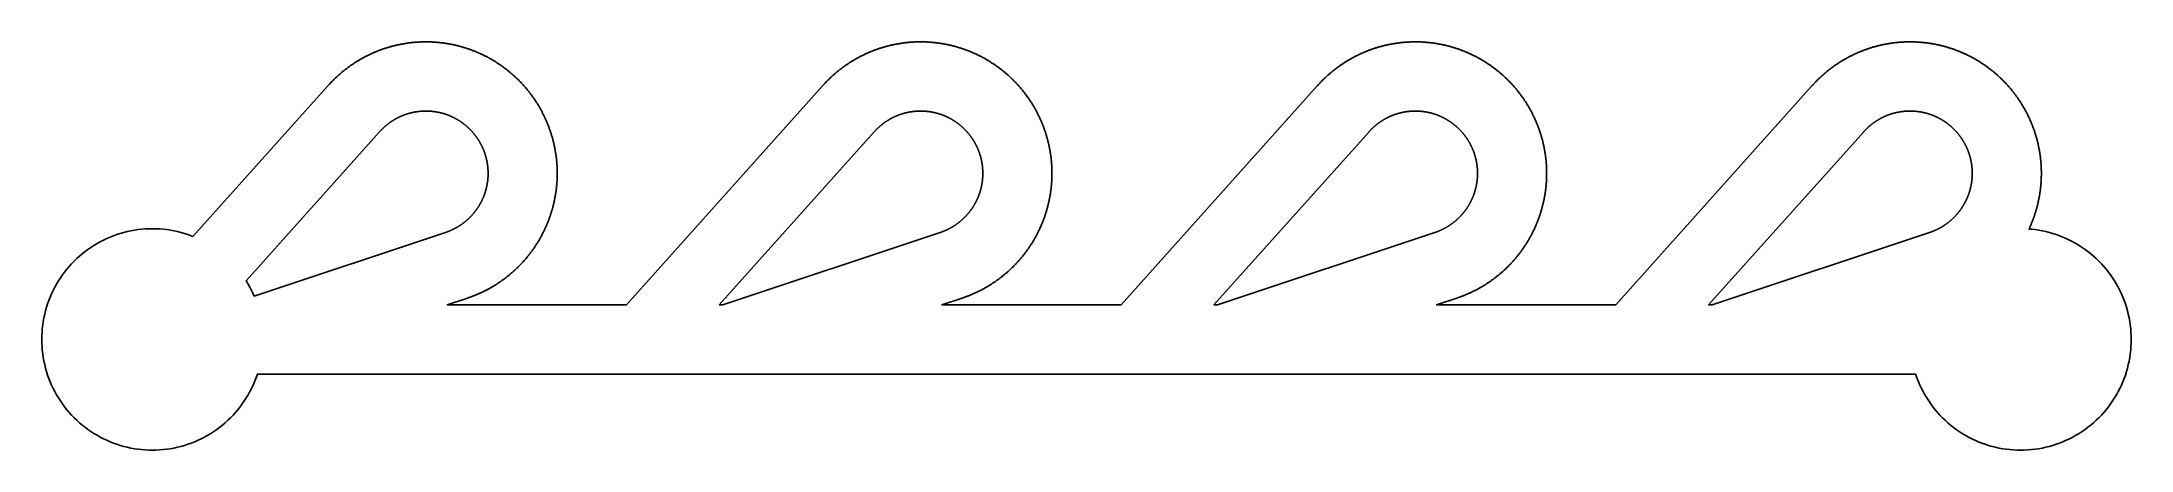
# Model space of a CAD drawing. Header units: millimetres. Extents: x -1.3 to 28.9, y -1.6 to 4.3.
import ezdxf

# ---------------------------------------------------------------- set-up
doc = ezdxf.new("R2010")
doc.units = ezdxf.units.MM

msp = doc.modelspace()

# ---------------------------------------------------------------- linework, layer by layer
for points in [[(1.822695, -0.514303), (1.805056, -0.5636), (1.785814, -0.612293), (1.764989, -0.660331), (1.742603, -0.707662), (1.718681, -0.754235), (1.693248, -0.8), (1.66633, -0.844909), (1.637958, -0.888912), (1.608162, -0.931964), (1.576972, -0.974018), (1.544424, -1.015029), (1.510551, -1.054953), (1.475389, -1.093748), (1.438978, -1.131371), (1.401355, -1.167783), (1.36256, -1.202944), (1.322636, -1.236817), (1.281625, -1.269365), (1.239571, -1.300555), (1.196519, -1.330351), (1.152516, -1.358723), (1.107607, -1.385641), (1.061842, -1.411074), (1.015269, -1.434996), (0.967938, -1.457382), (0.9199, -1.478207), (0.871207, -1.497449), (0.82191, -1.515088), (0.772062, -1.531105), (0.721717, -1.545481), (0.670929, -1.558203), (0.619751, -1.569256), (0.56824, -1.578629), (0.516449, -1.586312), (0.464434, -1.592296), (0.412252, -1.596574), (0.359957, -1.599143), (0.307607, -1.6), (0.255256, -1.599143), (0.202962, -1.596574), (0.15078, -1.592296), (0.098765, -1.586312), (0.046974, -1.578629), (-0.004538, -1.569256), (-0.055715, -1.558203), (-0.106504, -1.545481), (-0.156849, -1.531105), (-0.206696, -1.515088), (-0.255993, -1.497449), (-0.304687, -1.478207), (-0.352724, -1.457382), (-0.400055, -1.434996), (-0.446628, -1.411074), (-0.492393, -1.385641), (-0.537302, -1.358723), (-0.581305, -1.330351), (-0.624357, -1.300555), (-0.666411, -1.269365), (-0.707422, -1.236817), (-0.747346, -1.202944), (-0.786141, -1.167783), (-0.823764, -1.131371), (-0.860176, -1.093748), (-0.895337, -1.054953), (-0.92921, -1.015029), (-0.961758, -0.974018), (-0.992948, -0.931964), (-1.022744, -0.888912), (-1.051117, -0.844909), (-1.078034, -0.8), (-1.103467, -0.754235), (-1.127389, -0.707662), (-1.149775, -0.660331), (-1.1706, -0.612293), (-1.189843, -0.5636), (-1.207481, -0.514303), (-1.223498, -0.464455), (-1.237874, -0.41411), (-1.250596, -0.363322), (-1.261649, -0.312145), (-1.271022, -0.260633), (-1.278705, -0.208842), (-1.284689, -0.156827), (-1.288967, -0.104645), (-1.291536, -0.052351), (-1.292393, 0), (-1.291536, 0.052351), (-1.288967, 0.104645), (-1.284689, 0.156827), (-1.278705, 0.208842), (-1.271022, 0.260633), (-1.261649, 0.312145), (-1.250596, 0.363322), (-1.237874, 0.41411), (-1.223498, 0.464455), (-1.207481, 0.514303), (-1.189843, 0.5636), (-1.1706, 0.612293), (-1.149775, 0.660331), (-1.127389, 0.707662), (-1.103467, 0.754235), (-1.078034, 0.8), (-1.051117, 0.844909), (-1.022744, 0.888912), (-0.992948, 0.931964), (-0.961758, 0.974018), (-0.92921, 1.015029), (-0.895337, 1.054953), (-0.860176, 1.093748), (-0.823764, 1.131371), (-0.786141, 1.167783), (-0.747346, 1.202944), (-0.707422, 1.236817), (-0.666411, 1.269365), (-0.624357, 1.300555), (-0.581305, 1.330351), (-0.537302, 1.358723), (-0.492393, 1.385641), (-0.446628, 1.411074), (-0.400055, 1.434996), (-0.352724, 1.457382), (-0.304687, 1.478207), (-0.255993, 1.497449), (-0.206696, 1.515088), (-0.156849, 1.531105), (-0.106504, 1.545481), (-0.055715, 1.558203), (-0.004538, 1.569256), (0.046974, 1.578629), (0.098765, 1.586312), (0.15078, 1.592296), (0.202962, 1.596574), (0.255256, 1.599143), (0.307607, 1.6), (0.359957, 1.599143), (0.412252, 1.596574), (0.464434, 1.592296), (0.516449, 1.586312), (0.56824, 1.578629), (0.619751, 1.569256), (0.670929, 1.558203), (0.721717, 1.545481), (0.772062, 1.531105), (0.82191, 1.515088), (0.871207, 1.497449), (0.894358, 1.488301), (2.850882, 3.668882), (2.85736, 3.676064), (2.863874, 3.683214), (2.870424, 3.69033), (2.87701, 3.697413), (2.883633, 3.704462), (2.890291, 3.711477), (2.896985, 3.718459), (2.903714, 3.725406), (2.910479, 3.732319), (2.917279, 3.739197), (2.924113, 3.74604), (2.930983, 3.752849), (2.937887, 3.759623), (2.944825, 3.766361), (2.951798, 3.773064), (2.958804, 3.779732), (2.965845, 3.786363), (2.972919, 3.792959), (2.980026, 3.799519), (2.987167, 3.806042), (2.994341, 3.812529), (3.001548, 3.81898), (3.008788, 3.825393), (3.01606, 3.83177), (3.023365, 3.838109), (3.030702, 3.844412), (3.03807, 3.850676), (3.045471, 3.856904), (3.052903, 3.863093), (3.060367, 3.869245), (3.067861, 3.875358), (3.075387, 3.881434), (3.082944, 3.887471), (3.090531, 3.893469), (3.098149, 3.899429), (3.105797, 3.905349), (3.113475, 3.911231), (3.121183, 3.917074), (3.12892, 3.922877), (3.136687, 3.928641), (3.144483, 3.934365), (3.152309, 3.94005), (3.160163, 3.945694), (3.168045, 3.951299), (3.175956, 3.956863), (3.183896, 3.962387), (3.191863, 3.967871), (3.199858, 3.973313), (3.207881, 3.978716), (3.215931, 3.984077), (3.224008, 3.989397), (3.232113, 3.994676), (3.240244, 3.999913), (3.248401, 4.00511), (3.256585, 4.010264), (3.264796, 4.015377), (3.273032, 4.020448), (3.281293, 4.025477), (3.289581, 4.030464), (3.297893, 4.035409), (3.306231, 4.040311), (3.314593, 4.045171), (3.32298, 4.049988), (3.331392, 4.054762), (3.339827, 4.059493), (3.348287, 4.064182), (3.35677, 4.068827), (3.365277, 4.073429), (3.373807, 4.077988), (3.382361, 4.082503), (3.390937, 4.086975), (3.399536, 4.091403), (3.408157, 4.095787), (3.416801, 4.100127), (3.425466, 4.104423), (3.434153, 4.108675), (3.442862, 4.112883), (3.451592, 4.117046), (3.460343, 4.121165), (3.469115, 4.125239), (3.477908, 4.129269), (3.486721, 4.133253), (3.495554, 4.137193), (3.504407, 4.141088), (3.51328, 4.144937), (3.522173, 4.148742), (3.531084, 4.152501), (3.540015, 4.156214), (3.548964, 4.159883), (3.557932, 4.163505), (3.566919, 4.167082), (3.575923, 4.170613), (3.584945, 4.174098), (3.593985, 4.177538), (3.603042, 4.180931), (3.612117, 4.184278), (3.621208, 4.187578), (3.630316, 4.190833), (3.63944, 4.194041), (3.648581, 4.197202), (3.657738, 4.200317), (3.66691, 4.203386), (3.676098, 4.206407), (3.685301, 4.209382), (3.694519, 4.21231), (3.703752, 4.215191), (3.713, 4.218025), (3.722262, 4.220812), (3.731537, 4.223551), (3.740827, 4.226243), (3.75013, 4.228889), (3.759447, 4.231486), (3.768777, 4.234036), (3.778119, 4.236539), (3.787475, 4.238994), (3.796842, 4.241401), (3.806222, 4.243761), (3.815614, 4.246073), (3.825017, 4.248337), (3.834431, 4.250553), (3.843857, 4.252721), (3.853294, 4.254842), (3.862741, 4.256914), (3.872199, 4.258938), (3.881667, 4.260914), (3.891145, 4.262841), (3.900633, 4.264721), (3.91013, 4.266552), (3.919636, 4.268334), (3.929151, 4.270068), (3.938675, 4.271754), (3.948208, 4.273392), (3.957748, 4.27498), (3.967297, 4.27652), (3.976853, 4.278012), (3.986417, 4.279455), (3.995988, 4.280849), (4.005566, 4.282194), (4.015151, 4.283491), (4.024742, 4.284739), (4.034339, 4.285938), (4.043942, 4.287088), (4.053552, 4.288189), (4.063166, 4.289241), (4.072786, 4.290245), (4.082411, 4.291199), (4.09204, 4.292104), (4.101674, 4.292961), (4.111312, 4.293768), (4.120955, 4.294526), (4.130601, 4.295235), (4.14025, 4.295895), (4.149903, 4.296506), (4.159558, 4.297068), (4.169217, 4.29758), (4.178878, 4.298044), (4.188541, 4.298458), (4.198206, 4.298823), (4.207873, 4.299139), (4.217541, 4.299405), (4.22721, 4.299623), (4.236881, 4.299791), (4.246552, 4.29991), (4.256224, 4.299979), (4.265896, 4.3), (4.275568, 4.299971), (4.285239, 4.299893), (4.294911, 4.299766), (4.304581, 4.299589), (4.31425, 4.299363), (4.323918, 4.299089), (4.333585, 4.298764), (4.34325, 4.298391), (4.352912, 4.297968), (4.362573, 4.297497), (4.372231, 4.296976), (4.381886, 4.296406), (4.391538, 4.295787), (4.401187, 4.295118), (4.410832, 4.294401), (4.420474, 4.293634), (4.430111, 4.292819), (4.439745, 4.291954), (4.449373, 4.29104), (4.458997, 4.290078), (4.468616, 4.289066), (4.47823, 4.288005), (4.487838, 4.286896), (4.49744, 4.285737), (4.507037, 4.28453), (4.516627, 4.283274), (4.52621, 4.281969), (4.535787, 4.280615), (4.545357, 4.279213), (4.554919, 4.277762), (4.564474, 4.276262), (4.574022, 4.274714), (4.583561, 4.273117), (4.593092, 4.271471), (4.602614, 4.269777), (4.612128, 4.268035), (4.621633, 4.266244), (4.631128, 4.264405), (4.640614, 4.262517), (4.650091, 4.260581), (4.659557, 4.258597), (4.669013, 4.256565), (4.678459, 4.254485), (4.687893, 4.252356), (4.697317, 4.25018), (4.70673, 4.247956), (4.716131, 4.245683), (4.725521, 4.243363), (4.734899, 4.240996), (4.744264, 4.23858), (4.753617, 4.236117), (4.762958, 4.233606), (4.772285, 4.231048), (4.7816, 4.228442), (4.790901, 4.225789), (4.800188, 4.223089), (4.809461, 4.220341), (4.818721, 4.217546), (4.827966, 4.214705), (4.837196, 4.211816), (4.846412, 4.20888), (4.855613, 4.205897), (4.864798, 4.202868), (4.873968, 4.199791), (4.883121, 4.196668), (4.892259, 4.193499), (4.901381, 4.190283), (4.910486, 4.187021), (4.919575, 4.183712), (4.928646, 4.180357), (4.937701, 4.176956), (4.946737, 4.173509), (4.955757, 4.170016), (4.964758, 4.166477), (4.973741, 4.162893), (4.982706, 4.159262), (4.991652, 4.155587), (5.00058, 4.151865), (5.009488, 4.148098), (5.018377, 4.144286), (5.027247, 4.140429), (5.036096, 4.136527), (5.044926, 4.132579), (5.053736, 4.128587), (5.062525, 4.12455), (5.071293, 4.120468), (5.080041, 4.116342), (5.088767, 4.112171), (5.097473, 4.107956), (5.106156, 4.103696), (5.114818, 4.099393), (5.123458, 4.095045), (5.132075, 4.090653), (5.14067, 4.086218), (5.149242, 4.081739), (5.157792, 4.077216), (5.166318, 4.07265), (5.174821, 4.068041), (5.183301, 4.063388), (5.191756, 4.058692), (5.200188, 4.053954), (5.208595, 4.049172), (5.216978, 4.044348), (5.225336, 4.039481), (5.233669, 4.034571), (5.241978, 4.029619), (5.250261, 4.024625), (5.258518, 4.019589), (5.26675, 4.014511), (5.274955, 4.009391), (5.283135, 4.004229), (5.291288, 3.999026), (5.299415, 3.993782), (5.307514, 3.988496), (5.315587, 3.983168), (5.323632, 3.9778), (5.331651, 3.972391), (5.339641, 3.966942), (5.347604, 3.961451), (5.355538, 3.95592), (5.363444, 3.950349), (5.371322, 3.944738), (5.379171, 3.939086), (5.386992, 3.933395), (5.394783, 3.927664), (5.402545, 3.921894), (5.410277, 3.916084), (5.41798, 3.910234), (5.425653, 3.904346), (5.433296, 3.898418), (5.440908, 3.892452), (5.44849, 3.886447), (5.456042, 3.880404), (5.463562, 3.874322), (5.471052, 3.868202), (5.47851, 3.862044), (5.485937, 3.855848), (5.493332, 3.849614), (5.500696, 3.843343), (5.508027, 3.837034), (5.515326, 3.830689), (5.522593, 3.824306), (5.529827, 3.817886), (5.537028, 3.811429), (5.544197, 3.804936), (5.551332, 3.798406), (5.558434, 3.791841), (5.565502, 3.785239), (5.572537, 3.778601), (5.579538, 3.771928), (5.586504, 3.765218), (5.593437, 3.758474), (5.600335, 3.751694), (5.607199, 3.74488), (5.614027, 3.73803), (5.620821, 3.731146), (5.62758, 3.724227), (5.634303, 3.717274), (5.640991, 3.710287), (5.647643, 3.703266), (5.654259, 3.696211), (5.66084, 3.689123), (5.667384, 3.682001), (5.673892, 3.674846), (5.680363, 3.667658), (5.686798, 3.660437), (5.693196, 3.653183), (5.699557, 3.645897), (5.70588, 3.638579), (5.712166, 3.631228), (5.718415, 3.623846), (5.724626, 3.616432), (5.7308, 3.608986), (5.736935, 3.601509), (5.743032, 3.594001), (5.749091, 3.586462), (5.755112, 3.578892), (5.761094, 3.571292), (5.767037, 3.563662), (5.772941, 3.556001), (5.778806, 3.54831), (5.784632, 3.540589), (5.790418, 3.532839), (5.796165, 3.52506), (5.801872, 3.517251), (5.80754, 3.509414), (5.813167, 3.501547), (5.818755, 3.493653), (5.824302, 3.485729), (5.829809, 3.477778), (5.835275, 3.469799), (5.8407, 3.461792), (5.846085, 3.453757), (5.851429, 3.445696), (5.856731, 3.437607), (5.861992, 3.429491), (5.867212, 3.421349), (5.872391, 3.41318), (5.877527, 3.404984), (5.882622, 3.396763), (5.887676, 3.388516), (5.892687, 3.380244), (5.897655, 3.371945), (5.902582, 3.363622), (5.907466, 3.355274), (5.912308, 3.346901), (5.917106, 3.338503), (5.921862, 3.330082), (5.926576, 3.321636), (5.931246, 3.313166), (5.935873, 3.304672), (5.940456, 3.296156), (5.944996, 3.287615), (5.949493, 3.279052), (5.953946, 3.270466), (5.958355, 3.261858), (5.96272, 3.253227), (5.967042, 3.244574), (5.971319, 3.235899), (5.975552, 3.227203), (5.979741, 3.218485), (5.983885, 3.209746), (5.987985, 3.200986), (5.99204, 3.192205), (5.99605, 3.183403), (6.000016, 3.174582), (6.003936, 3.16574), (6.007812, 3.156878), (6.011642, 3.147997), (6.015427, 3.139097), (6.019167, 3.130177), (6.022861, 3.121238), (6.02651, 3.112281), (6.030113, 3.103305), (6.03367, 3.094311), (6.037182, 3.085299), (6.040647, 3.076269), (6.044067, 3.067222), (6.04744, 3.058157), (6.050767, 3.049076), (6.054048, 3.039977), (6.057283, 3.030862), (6.060471, 3.021731), (6.063613, 3.012583), (6.066708, 3.00342), (6.069756, 2.994241), (6.072758, 2.985046), (6.075713, 2.975837), (6.07862, 2.966612), (6.081481, 2.957373), (6.084295, 2.948119), (6.087062, 2.938851), (6.089781, 2.92957), (6.092453, 2.920274), (6.095078, 2.910965), (6.097655, 2.901643), (6.100185, 2.892308), (6.102668, 2.88296), (6.105102, 2.873599), (6.107489, 2.864226), (6.109829, 2.854841), (6.11212, 2.845445), (6.114364, 2.836037), (6.116559, 2.826617), (6.118707, 2.817187), (6.120807, 2.807745), (6.122858, 2.798293), (6.124862, 2.788831), (6.126817, 2.779359), (6.128724, 2.769877), (6.130583, 2.760385), (6.132393, 2.750884), (6.134155, 2.741374), (6.135869, 2.731855), (6.137534, 2.722327), (6.13915, 2.712792), (6.140718, 2.703247), (6.142238, 2.693696), (6.143708, 2.684136), (6.14513, 2.674569), (6.146504, 2.664995), (6.147828, 2.655414), (6.149104, 2.645827), (6.150331, 2.636233), (6.151509, 2.626633), (6.152638, 2.617027), (6.153719, 2.607416), (6.15475, 2.597799), (6.155732, 2.588177), (6.156666, 2.57855), (6.15755, 2.568919), (6.158386, 2.559283), (6.159172, 2.549643), (6.159909, 2.539999), (6.160597, 2.530352), (6.161236, 2.520701), (6.161826, 2.511047), (6.162367, 2.50139), (6.162858, 2.49173), (6.163301, 2.482069), (6.163694, 2.472405), (6.164038, 2.462739), (6.164333, 2.453071), (6.164578, 2.443402), (6.164775, 2.433732), (6.164922, 2.424062), (6.165019, 2.41439), (6.165068, 2.404718), (6.165068, 2.395046), (6.165018, 2.385374), (6.164919, 2.375703), (6.16477, 2.366032), (6.164573, 2.356362), (6.164326, 2.346693), (6.16403, 2.337026), (6.163685, 2.32736), (6.163291, 2.317696), (6.162847, 2.308034), (6.162354, 2.298375), (6.161812, 2.288718), (6.161221, 2.279064), (6.160581, 2.269413), (6.159892, 2.259766), (6.159153, 2.250122), (6.158366, 2.240482), (6.157529, 2.230847), (6.156644, 2.221215), (6.155709, 2.211589), (6.154725, 2.201967), (6.153693, 2.19235), (6.152611, 2.182739), (6.151481, 2.173133), (6.150302, 2.163533), (6.149074, 2.15394), (6.147797, 2.144352), (6.146471, 2.134772), (6.145096, 2.125198), (6.143673, 2.115631), (6.142201, 2.106072), (6.140681, 2.09652), (6.139111, 2.086976), (6.137494, 2.07744), (6.135827, 2.067913), (6.134113, 2.058394), (6.132349, 2.048884), (6.130538, 2.039384), (6.128678, 2.029892), (6.12677, 2.02041), (6.124813, 2.010938), (6.122809, 2.001476), (6.120756, 1.992025), (6.118655, 1.982584), (6.116506, 1.973153), (6.11431, 1.963734), (6.112065, 1.954326), (6.109772, 1.94493), (6.107432, 1.935545), (6.105044, 1.926173), (6.102608, 1.916813), (6.100124, 1.907465), (6.097593, 1.89813), (6.095015, 1.888808), (6.092389, 1.879499), (6.089715, 1.870204), (6.086995, 1.860923), (6.084227, 1.851655), (6.081412, 1.842402), (6.07855, 1.833163), (6.075641, 1.823939), (6.072685, 1.81473), (6.069683, 1.805536), (6.066633, 1.796357), (6.063537, 1.787194), (6.060394, 1.778047), (6.057205, 1.768916), (6.053969, 1.759801), (6.050687, 1.750703), (6.047359, 1.741622), (6.043984, 1.732558), (6.040563, 1.723511), (6.037097, 1.714481), (6.033584, 1.70547), (6.030026, 1.696476), (6.026421, 1.687501), (6.022772, 1.678544), (6.019076, 1.669606), (6.015336, 1.660686), (6.011549, 1.651786), (6.007718, 1.642906), (6.003841, 1.634044), (5.99992, 1.625203), (5.995953, 1.616382), (5.991942, 1.607581), (5.987886, 1.598801), (5.983785, 1.590041), (5.979639, 1.581303), (5.97545, 1.572585), (5.971215, 1.563889), (5.966937, 1.555215), (5.962615, 1.546563), (5.958248, 1.537932), (5.953838, 1.529324), (5.949384, 1.520739), (5.944886, 1.512176), (5.940345, 1.503637), (5.93576, 1.49512), (5.931132, 1.486628), (5.926461, 1.478158), (5.921747, 1.469713), (5.91699, 1.461292), (5.91219, 1.452895), (5.907348, 1.444522), (5.902462, 1.436175), (5.897535, 1.427852), (5.892565, 1.419555), (5.887553, 1.411283), (5.882499, 1.403036), (5.877403, 1.394816), (5.872265, 1.386621), (5.867086, 1.378453), (5.861865, 1.370311), (5.856602, 1.362196), (5.851299, 1.354108), (5.845954, 1.346047), (5.840569, 1.338013), (5.835142, 1.330007), (5.829675, 1.322028), (5.824167, 1.314077), (5.818619, 1.306155), (5.813031, 1.298261), (5.807402, 1.290395), (5.801734, 1.282558), (5.796026, 1.27475), (5.790278, 1.266972), (5.78449, 1.259222), (5.778664, 1.251502), (5.772798, 1.243812), (5.766892, 1.236152), (5.760948, 1.228522), (5.754966, 1.220923), (5.748944, 1.213354), (5.742884, 1.205816), (5.736786, 1.198308), (5.73065, 1.190832), (5.724476, 1.183387), (5.718264, 1.175974), (5.712014, 1.168592), (5.705727, 1.161243), (5.699402, 1.153925), (5.69304, 1.14664), (5.686642, 1.139387), (5.680206, 1.132167), (5.673734, 1.124979), (5.667225, 1.117825), (5.66068, 1.110704), (5.654099, 1.103617), (5.647482, 1.096562), (5.640828, 1.089542), (5.63414, 1.082556), (5.627416, 1.075604), (5.620656, 1.068686), (5.613861, 1.061803), (5.607032, 1.054954), (5.600168, 1.04814), (5.593269, 1.041361), (5.586335, 1.034618), (5.579368, 1.02791), (5.572366, 1.021237), (5.56533, 1.0146), (5.558261, 1.007999), (5.551159, 1.001434), (5.544022, 0.994905), (5.536853, 0.988413), (5.529651, 0.981957), (5.522416, 0.975538), (5.515149, 0.969156), (5.507849, 0.962811), (5.500517, 0.956504), (5.493153, 0.950233), (5.485757, 0.944001), (5.478329, 0.937806), (5.47087, 0.931649), (5.46338, 0.925529), (5.455858, 0.919449), (5.448306, 0.913406), (5.440723, 0.907402), (5.43311, 0.901437), (5.425467, 0.89551), (5.417793, 0.889623), (5.410089, 0.883774), (5.402356, 0.877965), (5.394594, 0.872196), (5.386802, 0.866466), (5.378981, 0.860776), (5.371131, 0.855125), (5.363252, 0.849515), (5.355345, 0.843945), (5.34741, 0.838415), (5.339447, 0.832925), (5.331456, 0.827477), (5.323437, 0.822068), (5.315391, 0.816701), (5.307317, 0.811375), (5.299217, 0.80609), (5.29109, 0.800847), (5.282936, 0.795644), (5.274756, 0.790484), (5.26655, 0.785365), (5.258317, 0.780288), (5.250059, 0.775253), (5.241776, 0.77026), (5.233467, 0.765309), (5.225133, 0.7604), (5.216774, 0.755534), (5.208391, 0.750711), (5.199983, 0.745931), (5.191551, 0.741193), (5.183094, 0.736498), (5.174614, 0.731846), (5.166111, 0.727238), (5.157584, 0.722673), (5.149034, 0.718151), (5.140461, 0.713673), (5.131866, 0.709239), (5.123247, 0.704849), (5.114607, 0.700502), (5.105945, 0.6962), (5.097261, 0.691941), (5.088555, 0.687727), (5.079828, 0.683557), (5.07108, 0.679432), (5.062311, 0.675351), (5.053521, 0.671315), (5.044711, 0.667324), (5.035881, 0.663378), (5.027031, 0.659477), (5.018161, 0.65562), (5.009271, 0.651809), (5.000362, 0.648044), (4.991435, 0.644323), (4.982488, 0.640649), (4.973523, 0.637019), (4.964539, 0.633436), (4.955537, 0.629898), (4.946518, 0.626406), (4.93748, 0.62296), (4.928426, 0.619561), (4.919354, 0.616207), (4.910265, 0.612899), (4.901159, 0.609638), (4.892037, 0.606423), (4.882899, 0.603255), (4.873744, 0.600133), (4.864574, 0.597058), (4.572681, 0.5), (7.165074, 0.5), (10.008349, 3.668882), (10.014827, 3.676064), (10.021341, 3.683214), (10.027891, 3.69033), (10.034478, 3.697413), (10.0411, 3.704462), (10.047758, 3.711477), (10.054452, 3.718459), (10.061181, 3.725406), (10.067946, 3.732319), (10.074746, 3.739197), (10.08158, 3.74604), (10.08845, 3.752849), (10.095354, 3.759623), (10.102292, 3.766361), (10.109265, 3.773064), (10.116271, 3.779732), (10.123312, 3.786363), (10.130386, 3.792959), (10.137493, 3.799519), (10.144634, 3.806042), (10.151808, 3.812529), (10.159015, 3.81898), (10.166255, 3.825393), (10.173527, 3.83177), (10.180832, 3.838109), (10.188169, 3.844412), (10.195537, 3.850676), (10.202938, 3.856904), (10.21037, 3.863093), (10.217834, 3.869245), (10.225329, 3.875358), (10.232854, 3.881434), (10.240411, 3.887471), (10.247998, 3.893469), (10.255616, 3.899429), (10.263264, 3.905349), (10.270942, 3.911231), (10.27865, 3.917074), (10.286387, 3.922877), (10.294154, 3.928641), (10.30195, 3.934365), (10.309776, 3.94005), (10.31763, 3.945694), (10.325512, 3.951299), (10.333423, 3.956863), (10.341363, 3.962387), (10.34933, 3.967871), (10.357325, 3.973313), (10.365348, 3.978716), (10.373398, 3.984077), (10.381475, 3.989397), (10.38958, 3.994676), (10.397711, 3.999913), (10.405868, 4.00511), (10.414052, 4.010264), (10.422263, 4.015377), (10.430499, 4.020448), (10.43876, 4.025477), (10.447048, 4.030464), (10.45536, 4.035409), (10.463698, 4.040311), (10.47206, 4.045171), (10.480447, 4.049988), (10.488859, 4.054762), (10.497294, 4.059493), (10.505754, 4.064182), (10.514237, 4.068827), (10.522744, 4.073429), (10.531274, 4.077988), (10.539828, 4.082503), (10.548404, 4.086975), (10.557003, 4.091403), (10.565624, 4.095787), (10.574268, 4.100127), (10.582933, 4.104423), (10.59162, 4.108675), (10.600329, 4.112883), (10.609059, 4.117046), (10.61781, 4.121165), (10.626582, 4.125239), (10.635375, 4.129269), (10.644188, 4.133253), (10.653021, 4.137193), (10.661875, 4.141088), (10.670747, 4.144937), (10.67964, 4.148742), (10.688551, 4.152501), (10.697482, 4.156214), (10.706431, 4.159883), (10.715399, 4.163505), (10.724386, 4.167082), (10.73339, 4.170613), (10.742412, 4.174098), (10.751452, 4.177538), (10.760509, 4.180931), (10.769584, 4.184278), (10.778675, 4.187578), (10.787783, 4.190833), (10.796907, 4.194041), (10.806048, 4.197202), (10.815205, 4.200317), (10.824377, 4.203386), (10.833565, 4.206407), (10.842768, 4.209382), (10.851986, 4.21231), (10.861219, 4.215191), (10.870467, 4.218025), (10.879729, 4.220812), (10.889005, 4.223551), (10.898294, 4.226243), (10.907597, 4.228889), (10.916914, 4.231486), (10.926244, 4.234036), (10.935586, 4.236539), (10.944942, 4.238994), (10.954309, 4.241401), (10.963689, 4.243761), (10.973081, 4.246073), (10.982484, 4.248337), (10.991898, 4.250553), (11.001324, 4.252721), (11.010761, 4.254842), (11.020208, 4.256914), (11.029666, 4.258938), (11.039134, 4.260914), (11.048612, 4.262841), (11.0581, 4.264721), (11.067597, 4.266552), (11.077103, 4.268334), (11.086618, 4.270068), (11.096142, 4.271754), (11.105675, 4.273392), (11.115215, 4.27498), (11.124764, 4.27652), (11.13432, 4.278012), (11.143884, 4.279455), (11.153455, 4.280849), (11.163033, 4.282194), (11.172618, 4.283491), (11.182209, 4.284739), (11.191806, 4.285938), (11.201409, 4.287088), (11.211019, 4.288189), (11.220633, 4.289241), (11.230253, 4.290245), (11.239878, 4.291199), (11.249507, 4.292104), (11.259141, 4.292961), (11.268779, 4.293768), (11.278422, 4.294526), (11.288068, 4.295235), (11.297717, 4.295895), (11.30737, 4.296506), (11.317025, 4.297068), (11.326684, 4.29758), (11.336345, 4.298044), (11.346008, 4.298458), (11.355673, 4.298823), (11.36534, 4.299139), (11.375008, 4.299405), (11.384677, 4.299623), (11.394348, 4.299791), (11.404019, 4.29991), (11.413691, 4.299979), (11.423363, 4.3), (11.433035, 4.299971), (11.442707, 4.299893), (11.452378, 4.299766), (11.462048, 4.299589), (11.471717, 4.299363), (11.481385, 4.299089), (11.491052, 4.298764), (11.500717, 4.298391), (11.510379, 4.297968), (11.52004, 4.297497), (11.529698, 4.296976), (11.539353, 4.296406), (11.549005, 4.295787), (11.558654, 4.295118), (11.568299, 4.294401), (11.577941, 4.293634), (11.587578, 4.292819), (11.597212, 4.291954), (11.60684, 4.29104), (11.616464, 4.290078), (11.626083, 4.289066), (11.635697, 4.288005), (11.645305, 4.286896), (11.654907, 4.285737), (11.664504, 4.28453), (11.674094, 4.283274), (11.683677, 4.281969), (11.693254, 4.280615), (11.702824, 4.279213), (11.712386, 4.277762), (11.721941, 4.276262), (11.731489, 4.274714), (11.741028, 4.273117), (11.750559, 4.271471), (11.760081, 4.269777), (11.769595, 4.268035), (11.7791, 4.266244), (11.788595, 4.264405), (11.798081, 4.262517), (11.807558, 4.260581), (11.817024, 4.258597), (11.82648, 4.256565), (11.835926, 4.254485), (11.84536, 4.252356), (11.854784, 4.25018), (11.864197, 4.247956), (11.873598, 4.245683), (11.882988, 4.243363), (11.892366, 4.240996), (11.901731, 4.23858), (11.911084, 4.236117), (11.920425, 4.233606), (11.929752, 4.231048), (11.939067, 4.228442), (11.948368, 4.225789), (11.957655, 4.223089), (11.966928, 4.220341), (11.976188, 4.217546), (11.985433, 4.214705), (11.994663, 4.211816), (12.003879, 4.20888), (12.01308, 4.205897), (12.022265, 4.202868), (12.031435, 4.199791), (12.040589, 4.196668), (12.049726, 4.193499), (12.058848, 4.190283), (12.067953, 4.187021), (12.077042, 4.183712), (12.086113, 4.180357), (12.095168, 4.176956), (12.104204, 4.173509), (12.113224, 4.170016), (12.122225, 4.166477), (12.131208, 4.162893), (12.140173, 4.159262), (12.149119, 4.155587), (12.158047, 4.151865), (12.166955, 4.148098), (12.175844, 4.144286), (12.184714, 4.140429), (12.193563, 4.136527), (12.202393, 4.132579), (12.211203, 4.128587), (12.219992, 4.12455), (12.22876, 4.120468), (12.237508, 4.116342), (12.246234, 4.112171), (12.25494, 4.107956), (12.263623, 4.103696), (12.272285, 4.099393), (12.280925, 4.095045), (12.289542, 4.090653), (12.298137, 4.086218), (12.306709, 4.081739), (12.315259, 4.077216), (12.323785, 4.07265), (12.332288, 4.068041), (12.340768, 4.063388), (12.349223, 4.058692), (12.357655, 4.053954), (12.366062, 4.049172), (12.374445, 4.044348), (12.382803, 4.039481), (12.391136, 4.034571), (12.399445, 4.029619), (12.407728, 4.024625), (12.415985, 4.019589), (12.424217, 4.014511), (12.432422, 4.009391), (12.440602, 4.004229), (12.448755, 3.999026), (12.456882, 3.993782), (12.464981, 3.988496), (12.473054, 3.983168), (12.4811, 3.9778), (12.489118, 3.972391), (12.497108, 3.966942), (12.505071, 3.961451), (12.513005, 3.95592), (12.520911, 3.950349), (12.528789, 3.944738), (12.536638, 3.939086), (12.544459, 3.933395), (12.55225, 3.927664), (12.560012, 3.921894), (12.567744, 3.916084), (12.575447, 3.910234), (12.58312, 3.904346), (12.590763, 3.898418), (12.598375, 3.892452), (12.605957, 3.886447), (12.613509, 3.880404), (12.621029, 3.874322), (12.628519, 3.868202), (12.635977, 3.862044), (12.643404, 3.855848), (12.650799, 3.849614), (12.658163, 3.843343), (12.665494, 3.837034), (12.672793, 3.830689), (12.68006, 3.824306), (12.687294, 3.817886), (12.694495, 3.811429), (12.701664, 3.804936), (12.708799, 3.798406), (12.715901, 3.791841), (12.722969, 3.785239), (12.730004, 3.778601), (12.737005, 3.771928), (12.743971, 3.765218), (12.750904, 3.758474), (12.757802, 3.751694), (12.764666, 3.74488), (12.771494, 3.73803), (12.778288, 3.731146), (12.785047, 3.724227), (12.79177, 3.717274), (12.798458, 3.710287), (12.80511, 3.703266), (12.811726, 3.696211), (12.818307, 3.689123), (12.824851, 3.682001), (12.831359, 3.674846), (12.83783, 3.667658), (12.844265, 3.660437), (12.850663, 3.653183), (12.857024, 3.645897), (12.863347, 3.638579), (12.869634, 3.631228), (12.875882, 3.623846), (12.882093, 3.616432), (12.888267, 3.608986), (12.894402, 3.601509), (12.900499, 3.594001), (12.906558, 3.586462), (12.912579, 3.578892), (12.918561, 3.571292), (12.924504, 3.563662), (12.930408, 3.556001), (12.936273, 3.54831), (12.942099, 3.540589), (12.947885, 3.532839), (12.953632, 3.52506), (12.959339, 3.517251), (12.965007, 3.509414), (12.970634, 3.501547), (12.976222, 3.493653), (12.981769, 3.485729), (12.987276, 3.477778), (12.992742, 3.469799), (12.998167, 3.461792), (13.003552, 3.453757), (13.008896, 3.445696), (13.014198, 3.437607), (13.019459, 3.429491), (13.024679, 3.421349), (13.029858, 3.41318), (13.034994, 3.404984), (13.040089, 3.396763), (13.045143, 3.388516), (13.050154, 3.380244), (13.055122, 3.371945), (13.060049, 3.363622), (13.064933, 3.355274), (13.069775, 3.346901), (13.074573, 3.338503), (13.079329, 3.330082), (13.084043, 3.321636), (13.088713, 3.313166), (13.09334, 3.304672), (13.097923, 3.296156), (13.102463, 3.287615), (13.10696, 3.279052), (13.111413, 3.270466), (13.115822, 3.261858), (13.120187, 3.253227), (13.124509, 3.244574), (13.128786, 3.235899), (13.133019, 3.227203), (13.137208, 3.218485), (13.141352, 3.209746), (13.145452, 3.200986), (13.149507, 3.192205), (13.153517, 3.183403), (13.157483, 3.174582), (13.161403, 3.16574), (13.165279, 3.156878), (13.169109, 3.147997), (13.172894, 3.139097), (13.176634, 3.130177), (13.180328, 3.121238), (13.183977, 3.112281), (13.18758, 3.103305), (13.191137, 3.094311), (13.194649, 3.085299), (13.198114, 3.076269), (13.201534, 3.067222), (13.204907, 3.058157), (13.208234, 3.049076), (13.211515, 3.039977), (13.21475, 3.030862), (13.217938, 3.021731), (13.22108, 3.012583), (13.224175, 3.00342), (13.227223, 2.994241), (13.230225, 2.985046), (13.23318, 2.975837), (13.236087, 2.966612), (13.238948, 2.957373), (13.241762, 2.948119), (13.244529, 2.938851), (13.247248, 2.92957), (13.24992, 2.920274), (13.252545, 2.910965), (13.255122, 2.901643), (13.257652, 2.892308), (13.260135, 2.88296), (13.262569, 2.873599), (13.264956, 2.864226), (13.267296, 2.854841), (13.269587, 2.845445), (13.271831, 2.836037), (13.274026, 2.826617), (13.276174, 2.817187), (13.278274, 2.807745), (13.280325, 2.798293), (13.282329, 2.788831), (13.284284, 2.779359), (13.286191, 2.769877), (13.28805, 2.760385), (13.28986, 2.750884), (13.291622, 2.741374), (13.293336, 2.731855), (13.295001, 2.722327), (13.296617, 2.712792), (13.298185, 2.703247), (13.299705, 2.693696), (13.301175, 2.684136), (13.302597, 2.674569), (13.303971, 2.664995), (13.305295, 2.655414), (13.306571, 2.645827), (13.307798, 2.636233), (13.308976, 2.626633), (13.310105, 2.617027), (13.311186, 2.607416), (13.312217, 2.597799), (13.313199, 2.588177), (13.314133, 2.57855), (13.315017, 2.568919), (13.315853, 2.559283), (13.316639, 2.549643), (13.317376, 2.539999), (13.318064, 2.530352), (13.318703, 2.520701), (13.319293, 2.511047), (13.319834, 2.50139), (13.320325, 2.49173), (13.320768, 2.482069), (13.321161, 2.472405), (13.321505, 2.462739), (13.3218, 2.453071), (13.322045, 2.443402), (13.322242, 2.433732), (13.322389, 2.424062), (13.322486, 2.41439), (13.322535, 2.404718), (13.322535, 2.395046), (13.322485, 2.385374), (13.322386, 2.375703), (13.322237, 2.366032), (13.32204, 2.356362), (13.321793, 2.346693), (13.321497, 2.337026), (13.321152, 2.32736), (13.320758, 2.317696), (13.320314, 2.308034), (13.319821, 2.298375), (13.319279, 2.288718), (13.318688, 2.279064), (13.318048, 2.269413), (13.317359, 2.259766), (13.31662, 2.250122), (13.315833, 2.240482), (13.314996, 2.230847), (13.314111, 2.221215), (13.313176, 2.211589), (13.312193, 2.201967), (13.31116, 2.19235), (13.310078, 2.182739), (13.308948, 2.173133), (13.307769, 2.163533), (13.306541, 2.15394), (13.305264, 2.144352), (13.303938, 2.134772), (13.302563, 2.125198), (13.30114, 2.115631), (13.299668, 2.106072), (13.298148, 2.09652), (13.296578, 2.086976), (13.294961, 2.07744), (13.293294, 2.067913), (13.29158, 2.058394), (13.289817, 2.048884), (13.288005, 2.039384), (13.286145, 2.029892), (13.284237, 2.02041), (13.28228, 2.010938), (13.280276, 2.001476), (13.278223, 1.992025), (13.276122, 1.982584), (13.273973, 1.973153), (13.271777, 1.963734), (13.269532, 1.954326), (13.267239, 1.94493), (13.264899, 1.935545), (13.262511, 1.926173), (13.260075, 1.916813), (13.257591, 1.907465), (13.25506, 1.89813), (13.252482, 1.888808), (13.249856, 1.879499), (13.247182, 1.870204), (13.244462, 1.860923), (13.241694, 1.851655), (13.238879, 1.842402), (13.236017, 1.833163), (13.233108, 1.823939), (13.230152, 1.81473), (13.22715, 1.805536), (13.2241, 1.796357), (13.221004, 1.787194), (13.217861, 1.778047), (13.214672, 1.768916), (13.211436, 1.759801), (13.208154, 1.750703), (13.204826, 1.741622), (13.201451, 1.732558), (13.19803, 1.723511), (13.194564, 1.714481), (13.191051, 1.70547), (13.187493, 1.696476), (13.183888, 1.687501), (13.180239, 1.678544), (13.176543, 1.669606), (13.172803, 1.660686), (13.169016, 1.651786), (13.165185, 1.642906), (13.161308, 1.634044), (13.157387, 1.625203), (13.15342, 1.616382), (13.149409, 1.607581), (13.145353, 1.598801), (13.141252, 1.590041), (13.137106, 1.581303), (13.132917, 1.572585), (13.128682, 1.563889), (13.124404, 1.555215), (13.120082, 1.546563), (13.115715, 1.537932), (13.111305, 1.529324), (13.106851, 1.520739), (13.102353, 1.512176), (13.097812, 1.503637), (13.093227, 1.49512), (13.088599, 1.486628), (13.083928, 1.478158), (13.079214, 1.469713), (13.074457, 1.461292), (13.069657, 1.452895), (13.064815, 1.444522), (13.059929, 1.436175), (13.055002, 1.427852), (13.050032, 1.419555), (13.04502, 1.411283), (13.039966, 1.403036), (13.03487, 1.394816), (13.029732, 1.386621), (13.024553, 1.378453), (13.019332, 1.370311), (13.014069, 1.362196), (13.008766, 1.354108), (13.003421, 1.346047), (12.998036, 1.338013), (12.992609, 1.330007), (12.987142, 1.322028), (12.981634, 1.314077), (12.976086, 1.306155), (12.970498, 1.298261), (12.964869, 1.290395), (12.959201, 1.282558), (12.953493, 1.27475), (12.947745, 1.266972), (12.941957, 1.259222), (12.936131, 1.251502), (12.930265, 1.243812), (12.924359, 1.236152), (12.918415, 1.228522), (12.912433, 1.220923), (12.906411, 1.213354), (12.900351, 1.205816), (12.894253, 1.198308), (12.888117, 1.190832), (12.881943, 1.183387), (12.875731, 1.175974), (12.869481, 1.168592), (12.863194, 1.161243), (12.856869, 1.153925), (12.850507, 1.14664), (12.844109, 1.139387), (12.837673, 1.132167), (12.831201, 1.124979), (12.824692, 1.117825), (12.818147, 1.110704), (12.811566, 1.103617), (12.804949, 1.096562), (12.798295, 1.089542), (12.791607, 1.082556), (12.784883, 1.075604), (12.778123, 1.068686), (12.771328, 1.061803), (12.764499, 1.054954), (12.757635, 1.04814), (12.750736, 1.041361), (12.743802, 1.034618), (12.736835, 1.02791), (12.729833, 1.021237), (12.722797, 1.0146), (12.715728, 1.007999), (12.708626, 1.001434), (12.701489, 0.994905), (12.69432, 0.988413), (12.687118, 0.981957), (12.679883, 0.975538), (12.672616, 0.969156), (12.665316, 0.962811), (12.657984, 0.956504), (12.65062, 0.950233), (12.643224, 0.944001), (12.635796, 0.937806), (12.628337, 0.931649), (12.620847, 0.925529), (12.613325, 0.919449), (12.605773, 0.913406), (12.59819, 0.907402), (12.590577, 0.901437), (12.582934, 0.89551), (12.57526, 0.889623), (12.567556, 0.883774), (12.559823, 0.877965), (12.552061, 0.872196), (12.544269, 0.866466), (12.536448, 0.860776), (12.528598, 0.855125), (12.520719, 0.849515), (12.512812, 0.843945), (12.504877, 0.838415), (12.496914, 0.832925), (12.488923, 0.827477), (12.480904, 0.822068), (12.472858, 0.816701), (12.464784, 0.811375), (12.456684, 0.80609), (12.448557, 0.800847), (12.440403, 0.795644), (12.432223, 0.790484), (12.424017, 0.785365), (12.415784, 0.780288), (12.407526, 0.775253), (12.399243, 0.77026), (12.390934, 0.765309), (12.3826, 0.7604), (12.374241, 0.755534), (12.365858, 0.750711), (12.35745, 0.745931), (12.349018, 0.741193), (12.340561, 0.736498), (12.332081, 0.731846), (12.323578, 0.727238), (12.315051, 0.722673), (12.306501, 0.718151), (12.297928, 0.713673), (12.289333, 0.709239), (12.280714, 0.704849), (12.272074, 0.700502), (12.263412, 0.6962), (12.254728, 0.691941), (12.246022, 0.687727), (12.237295, 0.683557), (12.228547, 0.679432), (12.219778, 0.675351), (12.210988, 0.671315), (12.202178, 0.667324), (12.193348, 0.663378), (12.184498, 0.659477), (12.175628, 0.65562), (12.166738, 0.651809), (12.157829, 0.648044), (12.148902, 0.644323), (12.139955, 0.640649), (12.13099, 0.637019), (12.122006, 0.633436), (12.113004, 0.629898), (12.103985, 0.626406), (12.094947, 0.62296), (12.085893, 0.619561), (12.076821, 0.616207), (12.067732, 0.612899), (12.058626, 0.609638), (12.049504, 0.606423), (12.040366, 0.603255), (12.031211, 0.600133), (12.022041, 0.597058), (11.730148, 0.5), (14.322541, 0.5), (17.165816, 3.668882), (17.172294, 3.676064), (17.178808, 3.683214), (17.185358, 3.69033), (17.191945, 3.697413), (17.198567, 3.704462), (17.205225, 3.711477), (17.211919, 3.718459), (17.218648, 3.725406), (17.225413, 3.732319), (17.232213, 3.739197), (17.239047, 3.74604), (17.245917, 3.752849), (17.252821, 3.759623), (17.259759, 3.766361), (17.266732, 3.773064), (17.273738, 3.779732), (17.280779, 3.786363), (17.287853, 3.792959), (17.29496, 3.799519), (17.302101, 3.806042), (17.309275, 3.812529), (17.316482, 3.81898), (17.323722, 3.825393), (17.330994, 3.83177), (17.338299, 3.838109), (17.345636, 3.844412), (17.353004, 3.850676), (17.360405, 3.856904), (17.367837, 3.863093), (17.375301, 3.869245), (17.382796, 3.875358), (17.390321, 3.881434), (17.397878, 3.887471), (17.405465, 3.893469), (17.413083, 3.899429), (17.420731, 3.905349), (17.428409, 3.911231), (17.436117, 3.917074), (17.443854, 3.922877), (17.451621, 3.928641), (17.459417, 3.934365), (17.467243, 3.94005), (17.475097, 3.945694), (17.482979, 3.951299), (17.49089, 3.956863), (17.49883, 3.962387), (17.506797, 3.967871), (17.514792, 3.973313), (17.522815, 3.978716), (17.530865, 3.984077), (17.538942, 3.989397), (17.547047, 3.994676), (17.555178, 3.999913), (17.563335, 4.00511), (17.571519, 4.010264), (17.57973, 4.015377), (17.587966, 4.020448), (17.596227, 4.025477), (17.604515, 4.030464), (17.612827, 4.035409), (17.621165, 4.040311), (17.629527, 4.045171), (17.637914, 4.049988), (17.646326, 4.054762), (17.654761, 4.059493), (17.663221, 4.064182), (17.671704, 4.068827), (17.680211, 4.073429), (17.688741, 4.077988), (17.697295, 4.082503), (17.705871, 4.086975), (17.71447, 4.091403), (17.723091, 4.095787), (17.731735, 4.100127), (17.7404, 4.104423), (17.749087, 4.108675), (17.757796, 4.112883), (17.766526, 4.117046), (17.775277, 4.121165), (17.784049, 4.125239), (17.792842, 4.129269), (17.801655, 4.133253), (17.810488, 4.137193), (17.819342, 4.141088), (17.828214, 4.144937), (17.837107, 4.148742), (17.846018, 4.152501), (17.854949, 4.156214), (17.863898, 4.159883), (17.872866, 4.163505), (17.881853, 4.167082), (17.890857, 4.170613), (17.899879, 4.174098), (17.908919, 4.177538), (17.917976, 4.180931), (17.927051, 4.184278), (17.936142, 4.187578), (17.94525, 4.190833), (17.954374, 4.194041), (17.963515, 4.197202), (17.972672, 4.200317), (17.981844, 4.203386), (17.991032, 4.206407), (18.000235, 4.209382), (18.009453, 4.21231), (18.018686, 4.215191), (18.027934, 4.218025), (18.037196, 4.220812), (18.046472, 4.223551), (18.055761, 4.226243), (18.065064, 4.228889), (18.074381, 4.231486), (18.083711, 4.234036), (18.093053, 4.236539), (18.102409, 4.238994), (18.111776, 4.241401), (18.121156, 4.243761), (18.130548, 4.246073), (18.139951, 4.248337), (18.149365, 4.250553), (18.158791, 4.252721), (18.168228, 4.254842), (18.177675, 4.256914), (18.187133, 4.258938), (18.196601, 4.260914), (18.206079, 4.262841), (18.215567, 4.264721), (18.225064, 4.266552), (18.23457, 4.268334), (18.244085, 4.270068), (18.253609, 4.271754), (18.263142, 4.273392), (18.272682, 4.27498), (18.282231, 4.27652), (18.291787, 4.278012), (18.301351, 4.279455), (18.310922, 4.280849), (18.3205, 4.282194), (18.330085, 4.283491), (18.339676, 4.284739), (18.349273, 4.285938), (18.358876, 4.287088), (18.368486, 4.288189), (18.3781, 4.289241), (18.38772, 4.290245), (18.397345, 4.291199), (18.406974, 4.292104), (18.416608, 4.292961), (18.426246, 4.293768), (18.435889, 4.294526), (18.445535, 4.295235), (18.455184, 4.295895), (18.464837, 4.296506), (18.474492, 4.297068), (18.484151, 4.29758), (18.493812, 4.298044), (18.503475, 4.298458), (18.51314, 4.298823), (18.522807, 4.299139), (18.532475, 4.299405), (18.542144, 4.299623), (18.551815, 4.299791), (18.561486, 4.29991), (18.571158, 4.299979), (18.58083, 4.3), (18.590502, 4.299971), (18.600174, 4.299893), (18.609845, 4.299766), (18.619515, 4.299589), (18.629184, 4.299363), (18.638852, 4.299089), (18.648519, 4.298764), (18.658184, 4.298391), (18.667847, 4.297968), (18.677507, 4.297497), (18.687165, 4.296976), (18.69682, 4.296406), (18.706472, 4.295787), (18.716121, 4.295118), (18.725766, 4.294401), (18.735408, 4.293634), (18.745046, 4.292819), (18.754679, 4.291954), (18.764307, 4.29104), (18.773931, 4.290078), (18.78355, 4.289066), (18.793164, 4.288005), (18.802772, 4.286896), (18.812374, 4.285737), (18.821971, 4.28453), (18.831561, 4.283274), (18.841144, 4.281969), (18.850721, 4.280615), (18.860291, 4.279213), (18.869853, 4.277762), (18.879408, 4.276262), (18.888956, 4.274714), (18.898495, 4.273117), (18.908026, 4.271471), (18.917548, 4.269777), (18.927062, 4.268035), (18.936567, 4.266244), (18.946062, 4.264405), (18.955548, 4.262517), (18.965025, 4.260581), (18.974491, 4.258597), (18.983947, 4.256565), (18.993393, 4.254485), (19.002827, 4.252356), (19.012251, 4.25018), (19.021664, 4.247956), (19.031065, 4.245683), (19.040455, 4.243363), (19.049833, 4.240996), (19.059198, 4.23858), (19.068551, 4.236117), (19.077892, 4.233606), (19.087219, 4.231048), (19.096534, 4.228442), (19.105835, 4.225789), (19.115122, 4.223089), (19.124395, 4.220341), (19.133655, 4.217546), (19.1429, 4.214705), (19.15213, 4.211816), (19.161346, 4.20888), (19.170547, 4.205897), (19.179732, 4.202868), (19.188902, 4.199791), (19.198056, 4.196668), (19.207193, 4.193499), (19.216315, 4.190283), (19.22542, 4.187021), (19.234509, 4.183712), (19.24358, 4.180357), (19.252635, 4.176956), (19.261671, 4.173509), (19.270691, 4.170016), (19.279692, 4.166477), (19.288675, 4.162893), (19.29764, 4.159262), (19.306586, 4.155587), (19.315514, 4.151865), (19.324422, 4.148098), (19.333311, 4.144286), (19.342181, 4.140429), (19.35103, 4.136527), (19.35986, 4.132579), (19.36867, 4.128587), (19.377459, 4.12455), (19.386227, 4.120468), (19.394975, 4.116342), (19.403701, 4.112171), (19.412407, 4.107956), (19.42109, 4.103696), (19.429752, 4.099393), (19.438392, 4.095045), (19.447009, 4.090653), (19.455604, 4.086218), (19.464177, 4.081739), (19.472726, 4.077216), (19.481252, 4.07265), (19.489755, 4.068041), (19.498235, 4.063388), (19.50669, 4.058692), (19.515122, 4.053954), (19.523529, 4.049172), (19.531912, 4.044348), (19.54027, 4.039481), (19.548603, 4.034571), (19.556912, 4.029619), (19.565195, 4.024625), (19.573452, 4.019589), (19.581684, 4.014511), (19.589889, 4.009391), (19.598069, 4.004229), (19.606222, 3.999026), (19.614349, 3.993782), (19.622448, 3.988496), (19.630521, 3.983168), (19.638567, 3.9778), (19.646585, 3.972391), (19.654575, 3.966942), (19.662538, 3.961451), (19.670472, 3.95592), (19.678378, 3.950349), (19.686256, 3.944738), (19.694105, 3.939086), (19.701926, 3.933395), (19.709717, 3.927664), (19.717479, 3.921894), (19.725211, 3.916084), (19.732914, 3.910234), (19.740587, 3.904346), (19.74823, 3.898418), (19.755842, 3.892452), (19.763424, 3.886447), (19.770976, 3.880404), (19.778496, 3.874322), (19.785986, 3.868202), (19.793444, 3.862044), (19.800871, 3.855848), (19.808266, 3.849614), (19.81563, 3.843343), (19.822961, 3.837034), (19.83026, 3.830689), (19.837527, 3.824306), (19.844761, 3.817886), (19.851962, 3.811429), (19.859131, 3.804936), (19.866266, 3.798406), (19.873368, 3.791841), (19.880436, 3.785239), (19.887471, 3.778601), (19.894472, 3.771928), (19.901439, 3.765218), (19.908371, 3.758474), (19.915269, 3.751694), (19.922133, 3.74488), (19.928961, 3.73803), (19.935755, 3.731146), (19.942514, 3.724227), (19.949237, 3.717274), (19.955925, 3.710287), (19.962577, 3.703266), (19.969193, 3.696211), (19.975774, 3.689123), (19.982318, 3.682001), (19.988826, 3.674846), (19.995297, 3.667658), (20.001732, 3.660437), (20.00813, 3.653183), (20.014491, 3.645897), (20.020814, 3.638579), (20.027101, 3.631228), (20.033349, 3.623846), (20.03956, 3.616432), (20.045734, 3.608986), (20.051869, 3.601509), (20.057966, 3.594001), (20.064025, 3.586462), (20.070046, 3.578892), (20.076028, 3.571292), (20.081971, 3.563662), (20.087875, 3.556001), (20.09374, 3.54831), (20.099566, 3.540589), (20.105352, 3.532839), (20.111099, 3.52506), (20.116806, 3.517251), (20.122474, 3.509414), (20.128101, 3.501547), (20.133689, 3.493653), (20.139236, 3.485729), (20.144743, 3.477778), (20.150209, 3.469799), (20.155634, 3.461792), (20.161019, 3.453757), (20.166363, 3.445696), (20.171665, 3.437607), (20.176926, 3.429491), (20.182146, 3.421349), (20.187325, 3.41318), (20.192462, 3.404984), (20.197556, 3.396763), (20.20261, 3.388516), (20.207621, 3.380244), (20.212589, 3.371945), (20.217516, 3.363622), (20.2224, 3.355274), (20.227242, 3.346901), (20.23204, 3.338503), (20.236796, 3.330082), (20.24151, 3.321636), (20.24618, 3.313166), (20.250807, 3.304672), (20.25539, 3.296156), (20.25993, 3.287615), (20.264427, 3.279052), (20.26888, 3.270466), (20.273289, 3.261858), (20.277655, 3.253227), (20.281976, 3.244574), (20.286253, 3.235899), (20.290486, 3.227203), (20.294675, 3.218485), (20.298819, 3.209746), (20.302919, 3.200986), (20.306974, 3.192205), (20.310984, 3.183403), (20.31495, 3.174582), (20.31887, 3.16574), (20.322746, 3.156878), (20.326576, 3.147997), (20.330361, 3.139097), (20.334101, 3.130177), (20.337795, 3.121238), (20.341444, 3.112281), (20.345047, 3.103305), (20.348604, 3.094311), (20.352116, 3.085299), (20.355581, 3.076269), (20.359001, 3.067222), (20.362374, 3.058157), (20.365701, 3.049076), (20.368982, 3.039977), (20.372217, 3.030862), (20.375405, 3.021731), (20.378547, 3.012583), (20.381642, 3.00342), (20.38469, 2.994241), (20.387692, 2.985046), (20.390647, 2.975837), (20.393554, 2.966612), (20.396415, 2.957373), (20.399229, 2.948119), (20.401996, 2.938851), (20.404715, 2.92957), (20.407387, 2.920274), (20.410012, 2.910965), (20.412589, 2.901643), (20.415119, 2.892308), (20.417602, 2.88296), (20.420036, 2.873599), (20.422423, 2.864226), (20.424763, 2.854841), (20.427054, 2.845445), (20.429298, 2.836037), (20.431493, 2.826617), (20.433641, 2.817187), (20.435741, 2.807745), (20.437792, 2.798293), (20.439796, 2.788831), (20.441751, 2.779359), (20.443658, 2.769877), (20.445517, 2.760385), (20.447327, 2.750884), (20.449089, 2.741374), (20.450803, 2.731855), (20.452468, 2.722327), (20.454084, 2.712792), (20.455652, 2.703247), (20.457172, 2.693696), (20.458642, 2.684136), (20.460064, 2.674569), (20.461438, 2.664995), (20.462762, 2.655414), (20.464038, 2.645827), (20.465265, 2.636233), (20.466443, 2.626633), (20.467572, 2.617027), (20.468653, 2.607416), (20.469684, 2.597799), (20.470666, 2.588177), (20.4716, 2.57855), (20.472484, 2.568919), (20.47332, 2.559283), (20.474106, 2.549643), (20.474843, 2.539999), (20.475531, 2.530352), (20.47617, 2.520701), (20.47676, 2.511047), (20.477301, 2.50139), (20.477792, 2.49173), (20.478235, 2.482069), (20.478628, 2.472405), (20.478972, 2.462739), (20.479267, 2.453071), (20.479512, 2.443402), (20.479709, 2.433732), (20.479856, 2.424062), (20.479954, 2.41439), (20.480002, 2.404718), (20.480002, 2.395046), (20.479952, 2.385374), (20.479853, 2.375703), (20.479704, 2.366032), (20.479507, 2.356362), (20.47926, 2.346693), (20.478964, 2.337026), (20.478619, 2.32736), (20.478225, 2.317696), (20.477781, 2.308034), (20.477288, 2.298375), (20.476746, 2.288718), (20.476155, 2.279064), (20.475515, 2.269413), (20.474826, 2.259766), (20.474087, 2.250122), (20.4733, 2.240482), (20.472463, 2.230847), (20.471578, 2.221215), (20.470643, 2.211589), (20.46966, 2.201967), (20.468627, 2.19235), (20.467545, 2.182739), (20.466415, 2.173133), (20.465236, 2.163533), (20.464008, 2.15394), (20.462731, 2.144352), (20.461405, 2.134772), (20.46003, 2.125198), (20.458607, 2.115631), (20.457135, 2.106072), (20.455615, 2.09652), (20.454045, 2.086976), (20.452428, 2.07744), (20.450761, 2.067913), (20.449047, 2.058394), (20.447284, 2.048884), (20.445472, 2.039384), (20.443612, 2.029892), (20.441704, 2.02041), (20.439747, 2.010938), (20.437743, 2.001476), (20.43569, 1.992025), (20.433589, 1.982584), (20.43144, 1.973153), (20.429244, 1.963734), (20.426999, 1.954326), (20.424706, 1.94493), (20.422366, 1.935545), (20.419978, 1.926173), (20.417542, 1.916813), (20.415058, 1.907465), (20.412527, 1.89813), (20.409949, 1.888808), (20.407323, 1.879499), (20.404649, 1.870204), (20.401929, 1.860923), (20.399161, 1.851655), (20.396346, 1.842402), (20.393484, 1.833163), (20.390575, 1.823939), (20.387619, 1.81473), (20.384617, 1.805536), (20.381567, 1.796357), (20.378471, 1.787194), (20.375328, 1.778047), (20.372139, 1.768916), (20.368903, 1.759801), (20.365621, 1.750703), (20.362293, 1.741622), (20.358918, 1.732558), (20.355497, 1.723511), (20.352031, 1.714481), (20.348518, 1.70547), (20.34496, 1.696476), (20.341355, 1.687501), (20.337706, 1.678544), (20.33401, 1.669606), (20.33027, 1.660686), (20.326483, 1.651786), (20.322652, 1.642906), (20.318775, 1.634044), (20.314854, 1.625203), (20.310887, 1.616382), (20.306876, 1.607581), (20.30282, 1.598801), (20.298719, 1.590041), (20.294573, 1.581303), (20.290384, 1.572585), (20.286149, 1.563889), (20.281871, 1.555215), (20.277549, 1.546563), (20.273182, 1.537932), (20.268772, 1.529324), (20.264318, 1.520739), (20.25982, 1.512176), (20.255279, 1.503637), (20.250694, 1.49512), (20.246066, 1.486628), (20.241395, 1.478158), (20.236681, 1.469713), (20.231924, 1.461292), (20.227124, 1.452895), (20.222282, 1.444522), (20.217396, 1.436175), (20.212469, 1.427852), (20.207499, 1.419555), (20.202487, 1.411283), (20.197433, 1.403036), (20.192337, 1.394816), (20.187199, 1.386621), (20.18202, 1.378453), (20.176799, 1.370311), (20.171536, 1.362196), (20.166233, 1.354108), (20.160888, 1.346047), (20.155503, 1.338013), (20.150076, 1.330007), (20.144609, 1.322028), (20.139101, 1.314077), (20.133553, 1.306155), (20.127965, 1.298261), (20.122336, 1.290395), (20.116668, 1.282558), (20.11096, 1.27475), (20.105212, 1.266972), (20.099424, 1.259222), (20.093598, 1.251502), (20.087732, 1.243812), (20.081826, 1.236152), (20.075882, 1.228522), (20.0699, 1.220923), (20.063878, 1.213354), (20.057818, 1.205816), (20.05172, 1.198308), (20.045584, 1.190832), (20.03941, 1.183387), (20.033198, 1.175974), (20.026948, 1.168592), (20.020661, 1.161243), (20.014336, 1.153925), (20.007974, 1.14664), (20.001576, 1.139387), (19.99514, 1.132167), (19.988668, 1.124979), (19.982159, 1.117825), (19.975614, 1.110704), (19.969033, 1.103617), (19.962416, 1.096562), (19.955762, 1.089542), (19.949074, 1.082556), (19.94235, 1.075604), (19.93559, 1.068686), (19.928795, 1.061803), (19.921966, 1.054954), (19.915102, 1.04814), (19.908203, 1.041361), (19.901269, 1.034618), (19.894302, 1.02791), (19.8873, 1.021237), (19.880264, 1.0146), (19.873195, 1.007999), (19.866093, 1.001434), (19.858956, 0.994905), (19.851787, 0.988413), (19.844585, 0.981957), (19.83735, 0.975538), (19.830083, 0.969156), (19.822783, 0.962811), (19.815451, 0.956504), (19.808087, 0.950233), (19.800691, 0.944001), (19.793263, 0.937806), (19.785804, 0.931649), (19.778314, 0.925529), (19.770792, 0.919449), (19.76324, 0.913406), (19.755657, 0.907402), (19.748044, 0.901437), (19.740401, 0.89551), (19.732727, 0.889623), (19.725023, 0.883774), (19.71729, 0.877965), (19.709528, 0.872196), (19.701736, 0.866466), (19.693915, 0.860776), (19.686065, 0.855125), (19.678186, 0.849515), (19.670279, 0.843945), (19.662344, 0.838415), (19.654381, 0.832925), (19.64639, 0.827477), (19.638371, 0.822068), (19.630325, 0.816701), (19.622251, 0.811375), (19.614151, 0.80609), (19.606024, 0.800847), (19.59787, 0.795644), (19.58969, 0.790484), (19.581484, 0.785365), (19.573251, 0.780288), (19.564993, 0.775253), (19.55671, 0.77026), (19.548401, 0.765309), (19.540067, 0.7604), (19.531708, 0.755534), (19.523325, 0.750711), (19.514917, 0.745931), (19.506485, 0.741193), (19.498028, 0.736498), (19.489548, 0.731846), (19.481045, 0.727238), (19.472518, 0.722673), (19.463968, 0.718151), (19.455395, 0.713673), (19.4468, 0.709239), (19.438182, 0.704849), (19.429541, 0.700502), (19.420879, 0.6962), (19.412195, 0.691941), (19.403489, 0.687727), (19.394762, 0.683557), (19.386014, 0.679432), (19.377245, 0.675351), (19.368455, 0.671315), (19.359645, 0.667324), (19.350815, 0.663378), (19.341965, 0.659477), (19.333095, 0.65562), (19.324205, 0.651809), (19.315296, 0.648044), (19.306369, 0.644323), (19.297422, 0.640649), (19.288457, 0.637019), (19.279473, 0.633436), (19.270471, 0.629898), (19.261452, 0.626406), (19.252414, 0.62296), (19.24336, 0.619561), (19.234288, 0.616207), (19.225199, 0.612899), (19.216093, 0.609638), (19.206971, 0.606423), (19.197833, 0.603255), (19.188678, 0.600133), (19.179508, 0.597058), (18.887615, 0.5), (21.480008, 0.5), (24.323283, 3.668882), (24.329761, 3.676064), (24.336275, 3.683214), (24.342825, 3.69033), (24.349412, 3.697413), (24.356034, 3.704462), (24.362692, 3.711477), (24.369386, 3.718459), (24.376115, 3.725406), (24.38288, 3.732319), (24.38968, 3.739197), (24.396514, 3.74604), (24.403384, 3.752849), (24.410288, 3.759623), (24.417226, 3.766361), (24.424199, 3.773064), (24.431205, 3.779732), (24.438246, 3.786363), (24.44532, 3.792959), (24.452427, 3.799519), (24.459568, 3.806042), (24.466742, 3.812529), (24.473949, 3.81898), (24.481189, 3.825393), (24.488461, 3.83177), (24.495766, 3.838109), (24.503103, 3.844412), (24.510471, 3.850676), (24.517872, 3.856904), (24.525304, 3.863093), (24.532768, 3.869245), (24.540263, 3.875358), (24.547788, 3.881434), (24.555345, 3.887471), (24.562932, 3.893469), (24.57055, 3.899429), (24.578198, 3.905349), (24.585876, 3.911231), (24.593584, 3.917074), (24.601321, 3.922877), (24.609088, 3.928641), (24.616884, 3.934365), (24.62471, 3.94005), (24.632564, 3.945694), (24.640446, 3.951299), (24.648357, 3.956863), (24.656297, 3.962387), (24.664264, 3.967871), (24.672259, 3.973313), (24.680282, 3.978716), (24.688332, 3.984077), (24.696409, 3.989397), (24.704514, 3.994676), (24.712645, 3.999913), (24.720802, 4.00511), (24.728986, 4.010264), (24.737197, 4.015377), (24.745433, 4.020448), (24.753694, 4.025477), (24.761982, 4.030464), (24.770294, 4.035409), (24.778632, 4.040311), (24.786994, 4.045171), (24.795381, 4.049988), (24.803793, 4.054762), (24.812228, 4.059493), (24.820688, 4.064182), (24.829171, 4.068827), (24.837678, 4.073429), (24.846208, 4.077988), (24.854762, 4.082503), (24.863338, 4.086975), (24.871937, 4.091403), (24.880558, 4.095787), (24.889202, 4.100127), (24.897867, 4.104423), (24.906554, 4.108675), (24.915263, 4.112883), (24.923993, 4.117046), (24.932744, 4.121165), (24.941516, 4.125239), (24.950309, 4.129269), (24.959122, 4.133253), (24.967955, 4.137193), (24.976809, 4.141088), (24.985681, 4.144937), (24.994574, 4.148742), (25.003485, 4.152501), (25.012416, 4.156214), (25.021365, 4.159883), (25.030333, 4.163505), (25.03932, 4.167082), (25.048324, 4.170613), (25.057346, 4.174098), (25.066386, 4.177538), (25.075443, 4.180931), (25.084518, 4.184278), (25.093609, 4.187578), (25.102717, 4.190833), (25.111841, 4.194041), (25.120982, 4.197202), (25.130139, 4.200317), (25.139311, 4.203386), (25.148499, 4.206407), (25.157702, 4.209382), (25.16692, 4.21231), (25.176153, 4.215191), (25.185401, 4.218025), (25.194663, 4.220812), (25.203939, 4.223551), (25.213228, 4.226243), (25.222532, 4.228889), (25.231848, 4.231486), (25.241178, 4.234036), (25.25052, 4.236539), (25.259876, 4.238994), (25.269243, 4.241401), (25.278623, 4.243761), (25.288015, 4.246073), (25.297418, 4.248337), (25.306832, 4.250553), (25.316258, 4.252721), (25.325695, 4.254842), (25.335142, 4.256914), (25.3446, 4.258938), (25.354068, 4.260914), (25.363546, 4.262841), (25.373034, 4.264721), (25.382531, 4.266552), (25.392037, 4.268334), (25.401552, 4.270068), (25.411076, 4.271754), (25.420609, 4.273392), (25.430149, 4.27498), (25.439698, 4.27652), (25.449254, 4.278012), (25.458818, 4.279455), (25.468389, 4.280849), (25.477967, 4.282194), (25.487552, 4.283491), (25.497143, 4.284739), (25.50674, 4.285938), (25.516343, 4.287088), (25.525953, 4.288189), (25.535567, 4.289241), (25.545187, 4.290245), (25.554812, 4.291199), (25.564441, 4.292104), (25.574075, 4.292961), (25.583713, 4.293768), (25.593356, 4.294526), (25.603002, 4.295235), (25.612651, 4.295895), (25.622304, 4.296506), (25.631959, 4.297068), (25.641618, 4.29758), (25.651279, 4.298044), (25.660942, 4.298458), (25.670607, 4.298823), (25.680274, 4.299139), (25.689942, 4.299405), (25.699611, 4.299623), (25.709282, 4.299791), (25.718953, 4.29991), (25.728625, 4.299979), (25.738297, 4.3), (25.747969, 4.299971), (25.757641, 4.299893), (25.767312, 4.299766), (25.776982, 4.299589), (25.786651, 4.299363), (25.796319, 4.299089), (25.805986, 4.298764), (25.815651, 4.298391), (25.825314, 4.297968), (25.834974, 4.297497), (25.844632, 4.296976), (25.854287, 4.296406), (25.863939, 4.295787), (25.873588, 4.295118), (25.883233, 4.294401), (25.892875, 4.293634), (25.902513, 4.292819), (25.912146, 4.291954), (25.921774, 4.29104), (25.931398, 4.290078), (25.941017, 4.289066), (25.950631, 4.288005), (25.960239, 4.286896), (25.969842, 4.285737), (25.979438, 4.28453), (25.989028, 4.283274), (25.998611, 4.281969), (26.008188, 4.280615), (26.017758, 4.279213), (26.02732, 4.277762), (26.036875, 4.276262), (26.046423, 4.274714), (26.055962, 4.273117), (26.065493, 4.271471), (26.075015, 4.269777), (26.084529, 4.268035), (26.094034, 4.266244), (26.103529, 4.264405), (26.113015, 4.262517), (26.122492, 4.260581), (26.131958, 4.258597), (26.141414, 4.256565), (26.15086, 4.254485), (26.160294, 4.252356), (26.169718, 4.25018), (26.179131, 4.247956), (26.188532, 4.245683), (26.197922, 4.243363), (26.2073, 4.240996), (26.216665, 4.23858), (26.226018, 4.236117), (26.235359, 4.233606), (26.244686, 4.231048), (26.254001, 4.228442), (26.263302, 4.225789), (26.272589, 4.223089), (26.281862, 4.220341), (26.291122, 4.217546), (26.300367, 4.214705), (26.309597, 4.211816), (26.318813, 4.20888), (26.328014, 4.205897), (26.337199, 4.202868), (26.346369, 4.199791), (26.355523, 4.196668), (26.36466, 4.193499), (26.373782, 4.190283), (26.382887, 4.187021), (26.391976, 4.183712), (26.401047, 4.180357), (26.410102, 4.176956), (26.419138, 4.173509), (26.428158, 4.170016), (26.437159, 4.166477), (26.446142, 4.162893), (26.455107, 4.159262), (26.464053, 4.155587), (26.472981, 4.151865), (26.481889, 4.148098), (26.490778, 4.144286), (26.499648, 4.140429), (26.508497, 4.136527), (26.517327, 4.132579), (26.526137, 4.128587), (26.534926, 4.12455), (26.543694, 4.120468), (26.552442, 4.116342), (26.561168, 4.112171), (26.569874, 4.107956), (26.578557, 4.103696), (26.587219, 4.099393), (26.595859, 4.095045), (26.604476, 4.090653), (26.613071, 4.086218), (26.621644, 4.081739), (26.630193, 4.077216), (26.638719, 4.07265), (26.647222, 4.068041), (26.655702, 4.063388), (26.664157, 4.058692), (26.672589, 4.053954), (26.680996, 4.049172), (26.689379, 4.044348), (26.697737, 4.039481), (26.70607, 4.034571), (26.714379, 4.029619), (26.722662, 4.024625), (26.730919, 4.019589), (26.739151, 4.014511), (26.747356, 4.009391), (26.755536, 4.004229), (26.763689, 3.999026), (26.771816, 3.993782), (26.779915, 3.988496), (26.787988, 3.983168), (26.796034, 3.9778), (26.804052, 3.972391), (26.812042, 3.966942), (26.820005, 3.961451), (26.827939, 3.95592), (26.835845, 3.950349), (26.843723, 3.944738), (26.851572, 3.939086), (26.859393, 3.933395), (26.867184, 3.927664), (26.874946, 3.921894), (26.882678, 3.916084), (26.890381, 3.910234), (26.898054, 3.904346), (26.905697, 3.898418), (26.913309, 3.892452), (26.920891, 3.886447), (26.928443, 3.880404), (26.935963, 3.874322), (26.943453, 3.868202), (26.950911, 3.862044), (26.958338, 3.855848), (26.965733, 3.849614), (26.973097, 3.843343), (26.980428, 3.837034), (26.987727, 3.830689), (26.994994, 3.824306), (27.002228, 3.817886), (27.009429, 3.811429), (27.016598, 3.804936), (27.023733, 3.798406), (27.030835, 3.791841), (27.037903, 3.785239), (27.044938, 3.778601), (27.051939, 3.771928), (27.058906, 3.765218), (27.065838, 3.758474), (27.072736, 3.751694), (27.0796, 3.74488), (27.086428, 3.73803), (27.093222, 3.731146), (27.099981, 3.724227), (27.106704, 3.717274), (27.113392, 3.710287), (27.120044, 3.703266), (27.12666, 3.696211), (27.133241, 3.689123), (27.139785, 3.682001), (27.146293, 3.674846), (27.152764, 3.667658), (27.159199, 3.660437), (27.165597, 3.653183), (27.171958, 3.645897), (27.178281, 3.638579), (27.184568, 3.631228), (27.190816, 3.623846), (27.197028, 3.616432), (27.203201, 3.608986), (27.209336, 3.601509), (27.215433, 3.594001), (27.221492, 3.586462), (27.227513, 3.578892), (27.233495, 3.571292), (27.239438, 3.563662), (27.245342, 3.556001), (27.251207, 3.54831), (27.257033, 3.540589), (27.262819, 3.532839), (27.268566, 3.52506), (27.274274, 3.517251), (27.279941, 3.509414), (27.285568, 3.501547), (27.291156, 3.493653), (27.296703, 3.485729), (27.30221, 3.477778), (27.307676, 3.469799), (27.313101, 3.461792), (27.318486, 3.453757), (27.32383, 3.445696), (27.329132, 3.437607), (27.334393, 3.429491), (27.339613, 3.421349), (27.344792, 3.41318), (27.349929, 3.404984), (27.355024, 3.396763), (27.360077, 3.388516), (27.365088, 3.380244), (27.370056, 3.371945), (27.374983, 3.363622), (27.379867, 3.355274), (27.384709, 3.346901), (27.389507, 3.338503), (27.394264, 3.330082), (27.398977, 3.321636), (27.403647, 3.313166), (27.408274, 3.304672), (27.412857, 3.296156), (27.417397, 3.287615), (27.421894, 3.279052), (27.426347, 3.270466), (27.430756, 3.261858), (27.435122, 3.253227), (27.439443, 3.244574), (27.44372, 3.235899), (27.447953, 3.227203), (27.452142, 3.218485), (27.456286, 3.209746), (27.460386, 3.200986), (27.464441, 3.192205), (27.468451, 3.183403), (27.472417, 3.174582), (27.476337, 3.16574), (27.480213, 3.156878), (27.484043, 3.147997), (27.487828, 3.139097), (27.491568, 3.130177), (27.495262, 3.121238), (27.498911, 3.112281), (27.502514, 3.103305), (27.506071, 3.094311), (27.509583, 3.085299), (27.513048, 3.076269), (27.516468, 3.067222), (27.519841, 3.058157), (27.523168, 3.049076), (27.526449, 3.039977), (27.529684, 3.030862), (27.532872, 3.021731), (27.536014, 3.012583), (27.539109, 3.00342), (27.542157, 2.994241), (27.545159, 2.985046), (27.548114, 2.975837), (27.551021, 2.966612), (27.553882, 2.957373), (27.556696, 2.948119), (27.559463, 2.938851), (27.562182, 2.92957), (27.564854, 2.920274), (27.567479, 2.910965), (27.570056, 2.901643), (27.572586, 2.892308), (27.575069, 2.88296), (27.577503, 2.873599), (27.57989, 2.864226), (27.58223, 2.854841), (27.584521, 2.845445), (27.586765, 2.836037), (27.58896, 2.826617), (27.591108, 2.817187), (27.593208, 2.807745), (27.595259, 2.798293), (27.597263, 2.788831), (27.599218, 2.779359), (27.601125, 2.769877), (27.602984, 2.760385), (27.604794, 2.750884), (27.606556, 2.741374), (27.60827, 2.731855), (27.609935, 2.722327), (27.611551, 2.712792), (27.613119, 2.703247), (27.614639, 2.693696), (27.616109, 2.684136), (27.617531, 2.674569), (27.618905, 2.664995), (27.620229, 2.655414), (27.621505, 2.645827), (27.622732, 2.636233), (27.62391, 2.626633), (27.625039, 2.617027), (27.62612, 2.607416), (27.627151, 2.597799), (27.628133, 2.588177), (27.629067, 2.57855), (27.629951, 2.568919), (27.630787, 2.559283), (27.631573, 2.549643), (27.63231, 2.539999), (27.632998, 2.530352), (27.633637, 2.520701), (27.634227, 2.511047), (27.634768, 2.50139), (27.635259, 2.49173), (27.635702, 2.482069), (27.636095, 2.472405), (27.636439, 2.462739), (27.636734, 2.453071), (27.636979, 2.443402), (27.637176, 2.433732), (27.637323, 2.424062), (27.637421, 2.41439), (27.637469, 2.404718), (27.637469, 2.395046), (27.637419, 2.385374), (27.63732, 2.375703), (27.637171, 2.366032), (27.636974, 2.356362), (27.636727, 2.346693), (27.636431, 2.337026), (27.636086, 2.32736), (27.635692, 2.317696), (27.635248, 2.308034), (27.634755, 2.298375), (27.634213, 2.288718), (27.633622, 2.279064), (27.632982, 2.269413), (27.632293, 2.259766), (27.631554, 2.250122), (27.630767, 2.240482), (27.62993, 2.230847), (27.629045, 2.221215), (27.62811, 2.211589), (27.627127, 2.201967), (27.626094, 2.19235), (27.625012, 2.182739), (27.623882, 2.173133), (27.622703, 2.163533), (27.621475, 2.15394), (27.620198, 2.144352), (27.618872, 2.134772), (27.617497, 2.125198), (27.616074, 2.115631), (27.614602, 2.106072), (27.613082, 2.09652), (27.611512, 2.086976), (27.609895, 2.07744), (27.608228, 2.067913), (27.606514, 2.058394), (27.604751, 2.048884), (27.602939, 2.039384), (27.601079, 2.029892), (27.599171, 2.02041), (27.597214, 2.010938), (27.59521, 2.001476), (27.593157, 1.992025), (27.591056, 1.982584), (27.588907, 1.973153), (27.586711, 1.963734), (27.584466, 1.954326), (27.582173, 1.94493), (27.579833, 1.935545), (27.577445, 1.926173), (27.575009, 1.916813), (27.572525, 1.907465), (27.569994, 1.89813), (27.567416, 1.888808), (27.56479, 1.879499), (27.562116, 1.870204), (27.559396, 1.860923), (27.556628, 1.851655), (27.553813, 1.842402), (27.550951, 1.833163), (27.548042, 1.823939), (27.545086, 1.81473), (27.542084, 1.805536), (27.539034, 1.796357), (27.535938, 1.787194), (27.532795, 1.778047), (27.529606, 1.768916), (27.52637, 1.759801), (27.523088, 1.750703), (27.51976, 1.741622), (27.516385, 1.732558), (27.512964, 1.723511), (27.509498, 1.714481), (27.505985, 1.70547), (27.502427, 1.696476), (27.498822, 1.687501), (27.495173, 1.678544), (27.491477, 1.669606), (27.487737, 1.660686), (27.48395, 1.651786), (27.480119, 1.642906), (27.476242, 1.634044), (27.472321, 1.625203), (27.468354, 1.616382), (27.464343, 1.607581), (27.460287, 1.598801), (27.458611, 1.595222), (27.494302, 1.592296), (27.546317, 1.586312), (27.598108, 1.578629), (27.64962, 1.569256), (27.700797, 1.558203), (27.751585, 1.545481), (27.80193, 1.531105), (27.851778, 1.515088), (27.901075, 1.497449), (27.949769, 1.478207), (27.997806, 1.457382), (28.045137, 1.434996), (28.09171, 1.411074), (28.137475, 1.385641), (28.182384, 1.358723), (28.226387, 1.330351), (28.269439, 1.300555), (28.311493, 1.269365), (28.352504, 1.236817), (28.392428, 1.202944), (28.431223, 1.167783), (28.468846, 1.131371), (28.505258, 1.093748), (28.540419, 1.054953), (28.574292, 1.015029), (28.60684, 0.974018), (28.63803, 0.931964), (28.667826, 0.888912), (28.696199, 0.844909), (28.723116, 0.8), (28.748549, 0.754235), (28.772471, 0.707662), (28.794857, 0.660331), (28.815682, 0.612293), (28.834924, 0.5636), (28.852563, 0.514303), (28.86858, 0.464455), (28.882956, 0.41411), (28.895678, 0.363322), (28.906731, 0.312145), (28.916104, 0.260633), (28.923787, 0.208842), (28.929771, 0.156827), (28.934049, 0.104645), (28.936618, 0.052351), (28.937475, 0), (28.936618, -0.052351), (28.934049, -0.104645), (28.929771, -0.156827), (28.923787, -0.208842), (28.916104, -0.260633), (28.906731, -0.312145), (28.895678, -0.363322), (28.882956, -0.41411), (28.86858, -0.464455), (28.852563, -0.514303), (28.834924, -0.5636), (28.815682, -0.612293), (28.794857, -0.660331), (28.772471, -0.707662), (28.748549, -0.754235), (28.723116, -0.8), (28.696199, -0.844909), (28.667826, -0.888912), (28.63803, -0.931964), (28.60684, -0.974018), (28.574292, -1.015029), (28.540419, -1.054953), (28.505258, -1.093748), (28.468846, -1.131371), (28.431223, -1.167783), (28.392428, -1.202944), (28.352504, -1.236817), (28.311493, -1.269365), (28.269439, -1.300555), (28.226387, -1.330351), (28.182384, -1.358723), (28.137475, -1.385641), (28.09171, -1.411074), (28.045137, -1.434996), (27.997806, -1.457382), (27.949769, -1.478207), (27.901075, -1.497449), (27.851778, -1.515088), (27.80193, -1.531105), (27.751585, -1.545481), (27.700797, -1.558203), (27.64962, -1.569256), (27.598108, -1.578629), (27.546317, -1.586312), (27.494302, -1.592296), (27.44212, -1.596574), (27.389826, -1.599143), (27.337475, -1.6), (27.285124, -1.599143), (27.23283, -1.596574), (27.180648, -1.592296), (27.128633, -1.586312), (27.076842, -1.578629), (27.025331, -1.569256), (26.974153, -1.558203), (26.923365, -1.545481), (26.87302, -1.531105), (26.823172, -1.515088), (26.773875, -1.497449), (26.725182, -1.478207), (26.677144, -1.457382), (26.629813, -1.434996), (26.58324, -1.411074), (26.537475, -1.385641), (26.492566, -1.358723), (26.448563, -1.330351), (26.405511, -1.300555), (26.363457, -1.269365), (26.322446, -1.236817), (26.282522, -1.202944), (26.243727, -1.167783), (26.206104, -1.131371), (26.169692, -1.093748), (26.134531, -1.054953), (26.100658, -1.015029), (26.06811, -0.974018), (26.03692, -0.931964), (26.007124, -0.888912), (25.978752, -0.844909), (25.951834, -0.8), (25.926401, -0.754235), (25.902479, -0.707662), (25.880093, -0.660331), (25.859268, -0.612293), (25.840026, -0.5636), (25.822387, -0.514303), (25.817791, -0.5), (1.827291, -0.5), (1.822695, -0.514303)], [(1.66633, 0.844909), (1.693248, 0.8), (1.718681, 0.754235), (1.742603, 0.707662), (1.764989, 0.660331), (1.780179, 0.625292), (4.549048, 1.545975), (4.553392, 1.547432), (4.557728, 1.54891), (4.562057, 1.550411), (4.566377, 1.551934), (4.570691, 1.553479), (4.574996, 1.555045), (4.579293, 1.556634), (4.583582, 1.558244), (4.587863, 1.559877), (4.592136, 1.561531), (4.5964, 1.563206), (4.600655, 1.564904), (4.604902, 1.566623), (4.60914, 1.568364), (4.613369, 1.570126), (4.617588, 1.57191), (4.621799, 1.573715), (4.626001, 1.575542), (4.630193, 1.57739), (4.634376, 1.579259), (4.638549, 1.581149), (4.642713, 1.583061), (4.646866, 1.584994), (4.65101, 1.586948), (4.655144, 1.588923), (4.659268, 1.590919), (4.663381, 1.592937), (4.667484, 1.594975), (4.671577, 1.597034), (4.675659, 1.599113), (4.679731, 1.601214), (4.683792, 1.603335), (4.687842, 1.605477), (4.691881, 1.607639), (4.695909, 1.609822), (4.699926, 1.612025), (4.703931, 1.614249), (4.707925, 1.616493), (4.711908, 1.618758), (4.715879, 1.621043), (4.719839, 1.623348), (4.723786, 1.625673), (4.727722, 1.628018), (4.731646, 1.630383), (4.735558, 1.632768), (4.739457, 1.635173), (4.743344, 1.637598), (4.747219, 1.640042), (4.751081, 1.642506), (4.754931, 1.64499), (4.758768, 1.647494), (4.762592, 1.650016), (4.766404, 1.652559), (4.770202, 1.65512), (4.773987, 1.657701), (4.777759, 1.660302), (4.781518, 1.662921), (4.785264, 1.66556), (4.788996, 1.668217), (4.792714, 1.670894), (4.796419, 1.673589), (4.80011, 1.676303), (4.803787, 1.679036), (4.80745, 1.681788), (4.811099, 1.684558), (4.814734, 1.687347), (4.818354, 1.690154), (4.821961, 1.69298), (4.825552, 1.695824), (4.82913, 1.698686), (4.832692, 1.701567), (4.83624, 1.704465), (4.839774, 1.707382), (4.843292, 1.710316), (4.846795, 1.713268), (4.850284, 1.716239), (4.853757, 1.719226), (4.857215, 1.722232), (4.860657, 1.725255), (4.864084, 1.728296), (4.867496, 1.731354), (4.870892, 1.734429), (4.874272, 1.737521), (4.877636, 1.740631), (4.880985, 1.743758), (4.884318, 1.746902), (4.887634, 1.750062), (4.890935, 1.75324), (4.894219, 1.756434), (4.897487, 1.759645), (4.900738, 1.762873), (4.903973, 1.766117), (4.907192, 1.769378), (4.910394, 1.772654), (4.913579, 1.775948), (4.916747, 1.779257), (4.919899, 1.782582), (4.923033, 1.785924), (4.926151, 1.789281), (4.929251, 1.792654), (4.932334, 1.796043), (4.9354, 1.799447), (4.938448, 1.802867), (4.941479, 1.806303), (4.944493, 1.809754), (4.947488, 1.81322), (4.950467, 1.816702), (4.953427, 1.820198), (4.95637, 1.82371), (4.959294, 1.827236), (4.962201, 1.830778), (4.965089, 1.834334), (4.96796, 1.837904), (4.970812, 1.84149), (4.973646, 1.84509), (4.976462, 1.848704), (4.979259, 1.852332), (4.982037, 1.855975), (4.984798, 1.859632), (4.987539, 1.863302), (4.990262, 1.866987), (4.992966, 1.870685), (4.995651, 1.874398), (4.998317, 1.878123), (5.000964, 1.881863), (5.003592, 1.885616), (5.006201, 1.889382), (5.00879, 1.893161), (5.011361, 1.896953), (5.013912, 1.900759), (5.016444, 1.904577), (5.018956, 1.908409), (5.021449, 1.912253), (5.023922, 1.916109), (5.026375, 1.919978), (5.028809, 1.92386), (5.031223, 1.927754), (5.033617, 1.93166), (5.035991, 1.935579), (5.038345, 1.939509), (5.040679, 1.943451), (5.042993, 1.947405), (5.045287, 1.951371), (5.047561, 1.955349), (5.049814, 1.959338), (5.052047, 1.963338), (5.05426, 1.96735), (5.056452, 1.971373), (5.058623, 1.975407), (5.060775, 1.979452), (5.062905, 1.983508), (5.065015, 1.987575), (5.067104, 1.991652), (5.069172, 1.99574), (5.07122, 1.999839), (5.073246, 2.003948), (5.075252, 2.008067), (5.077237, 2.012196), (5.0792, 2.016335), (5.081143, 2.020485), (5.083064, 2.024644), (5.084964, 2.028813), (5.086843, 2.032991), (5.088701, 2.037179), (5.090537, 2.041376), (5.092352, 2.045583), (5.094145, 2.049799), (5.095917, 2.054024), (5.097668, 2.058258), (5.099396, 2.0625), (5.101104, 2.066752), (5.102789, 2.071012), (5.104453, 2.075281), (5.106095, 2.079558), (5.107716, 2.083843), (5.109314, 2.088137), (5.110891, 2.092438), (5.112445, 2.096748), (5.113978, 2.101065), (5.115489, 2.105391), (5.116977, 2.109723), (5.118444, 2.114064), (5.119889, 2.118412), (5.121311, 2.122767), (5.122711, 2.127129), (5.124089, 2.131498), (5.125445, 2.135875), (5.126778, 2.140258), (5.128089, 2.144648), (5.129378, 2.149044), (5.130644, 2.153447), (5.131888, 2.157856), (5.133109, 2.162272), (5.134308, 2.166694), (5.135485, 2.171122), (5.136638, 2.175556), (5.13777, 2.179995), (5.138878, 2.18444), (5.139964, 2.188891), (5.141028, 2.193348), (5.142068, 2.197809), (5.143086, 2.202276), (5.144081, 2.206748), (5.145054, 2.211226), (5.146003, 2.215708), (5.14693, 2.220194), (5.147834, 2.224686), (5.148715, 2.229182), (5.149573, 2.233682), (5.150408, 2.238187), (5.15122, 2.242696), (5.15201, 2.247209), (5.152776, 2.251726), (5.153519, 2.256246), (5.154239, 2.260771), (5.154937, 2.265299), (5.155611, 2.269831), (5.156262, 2.274365), (5.15689, 2.278904), (5.157495, 2.283445), (5.158077, 2.287989), (5.158635, 2.292537), (5.159171, 2.297087), (5.159683, 2.30164), (5.160172, 2.306195), (5.160638, 2.310752), (5.161081, 2.315313), (5.1615, 2.319875), (5.161896, 2.324439), (5.162269, 2.329005), (5.162619, 2.333573), (5.162946, 2.338143), (5.163249, 2.342715), (5.163529, 2.347288), (5.163786, 2.351862), (5.164019, 2.356437), (5.164229, 2.361014), (5.164416, 2.365592), (5.164579, 2.37017), (5.16472, 2.374749), (5.164837, 2.379329), (5.16493, 2.38391), (5.165, 2.388491), (5.165047, 2.393072), (5.165071, 2.397653), (5.165071, 2.402235), (5.165048, 2.406816), (5.165002, 2.411398), (5.164932, 2.415979), (5.164839, 2.420559), (5.164723, 2.425139), (5.164583, 2.429718), (5.16442, 2.434297), (5.164234, 2.438875), (5.164024, 2.443451), (5.163792, 2.448027), (5.163536, 2.452601), (5.163256, 2.457174), (5.162953, 2.461746), (5.162627, 2.466315), (5.162278, 2.470884), (5.161906, 2.47545), (5.16151, 2.480014), (5.161091, 2.484576), (5.160649, 2.489136), (5.160184, 2.493694), (5.159695, 2.49825), (5.159183, 2.502802), (5.158649, 2.507353), (5.15809, 2.5119), (5.157509, 2.516444), (5.156905, 2.520986), (5.156277, 2.525524), (5.155627, 2.530059), (5.154953, 2.534591), (5.154257, 2.539119), (5.153537, 2.543644), (5.152794, 2.548164), (5.152029, 2.552681), (5.15124, 2.557194), (5.150428, 2.561703), (5.149594, 2.566208), (5.148736, 2.570709), (5.147856, 2.575205), (5.146952, 2.579696), (5.146026, 2.584183), (5.145077, 2.588665), (5.144105, 2.593143), (5.143111, 2.597615), (5.142093, 2.602082), (5.141053, 2.606544), (5.139991, 2.611), (5.138905, 2.615451), (5.137797, 2.619897), (5.136666, 2.624336), (5.135513, 2.62877), (5.134337, 2.633198), (5.133139, 2.63762), (5.131918, 2.642036), (5.130675, 2.646446), (5.129409, 2.650849), (5.128121, 2.655245), (5.12681, 2.659635), (5.125477, 2.664019), (5.124122, 2.668395), (5.122745, 2.672765), (5.121345, 2.677127), (5.119923, 2.681482), (5.11848, 2.68583), (5.117013, 2.690171), (5.115525, 2.694504), (5.114015, 2.698829), (5.112483, 2.703147), (5.110929, 2.707457), (5.109353, 2.711759), (5.107755, 2.716052), (5.106135, 2.720338), (5.104493, 2.724615), (5.10283, 2.728884), (5.101145, 2.733144), (5.099438, 2.737396), (5.09771, 2.741639), (5.09596, 2.745873), (5.094189, 2.750098), (5.092396, 2.754314), (5.090581, 2.758521), (5.088746, 2.762719), (5.086889, 2.766907), (5.08501, 2.771086), (5.08311, 2.775255), (5.08119, 2.779414), (5.079248, 2.783564), (5.077285, 2.787703), (5.0753, 2.791833), (5.073295, 2.795952), (5.071269, 2.800061), (5.069222, 2.80416), (5.067155, 2.808248), (5.065066, 2.812326), (5.062957, 2.816393), (5.060827, 2.820449), (5.058676, 2.824495), (5.056505, 2.828529), (5.054313, 2.832552), (5.052101, 2.836564), (5.049869, 2.840565), (5.047616, 2.844554), (5.045343, 2.848532), (5.043049, 2.852498), (5.040736, 2.856453), (5.038402, 2.860395), (5.036048, 2.864326), (5.033675, 2.868244), (5.031281, 2.872151), (5.028868, 2.876045), (5.026435, 2.879927), (5.023982, 2.883797), (5.021509, 2.887654), (5.019017, 2.891498), (5.016505, 2.89533), (5.013974, 2.899148), (5.011423, 2.902954), (5.008853, 2.906747), (5.006264, 2.910526), (5.003656, 2.914293), (5.001028, 2.918046), (4.998381, 2.921786), (4.995716, 2.925512), (4.993031, 2.929224), (4.990328, 2.932923), (4.987605, 2.936608), (4.984865, 2.940279), (4.982105, 2.943936), (4.979327, 2.947579), (4.97653, 2.951208), (4.973715, 2.954823), (4.970881, 2.958423), (4.96803, 2.962008), (4.96516, 2.96558), (4.962271, 2.969136), (4.959365, 2.972678), (4.956441, 2.976205), (4.953499, 2.979717), (4.950539, 2.983213), (4.947561, 2.986695), (4.944566, 2.990162), (4.941553, 2.993613), (4.938522, 2.997049), (4.935474, 3.00047), (4.932409, 3.003874), (4.929326, 3.007264), (4.926226, 3.010637), (4.923109, 3.013995), (4.919975, 3.017337), (4.916824, 3.020662), (4.913656, 3.023972), (4.910471, 3.027266), (4.90727, 3.030543), (4.904052, 3.033804), (4.900817, 3.037048), (4.897566, 3.040276), (4.894299, 3.043488), (4.891015, 3.046682), (4.887715, 3.04986), (4.884399, 3.053022), (4.881066, 3.056166), (4.877718, 3.059293), (4.874354, 3.062403), (4.870974, 3.065496), (4.867579, 3.068572), (4.864167, 3.07163), (4.860741, 3.074671), (4.857299, 3.077695), (4.853841, 3.080701), (4.850368, 3.083689), (4.846881, 3.086659), (4.843378, 3.089612), (4.83986, 3.092547), (4.836327, 3.095464), (4.832779, 3.098363), (4.829217, 3.101244), (4.82564, 3.104107), (4.822048, 3.106951), (4.818442, 3.109777), (4.814822, 3.112585), (4.811187, 3.115374), (4.807539, 3.118145), (4.803876, 3.120897), (4.800199, 3.12363), (4.796509, 3.126345), (4.792804, 3.129041), (4.789086, 3.131718), (4.785355, 3.134376), (4.78161, 3.137015), (4.777851, 3.139635), (4.774079, 3.142235), (4.770294, 3.144817), (4.766496, 3.147379), (4.762685, 3.149922), (4.758861, 3.152445), (4.755025, 3.154949), (4.751175, 3.157433), (4.747313, 3.159898), (4.743439, 3.162343), (4.739552, 3.164768), (4.735653, 3.167174), (4.731741, 3.169559), (4.727818, 3.171925), (4.723882, 3.174271), (4.719935, 3.176596), (4.715976, 3.178901), (4.712005, 3.181187), (4.708023, 3.183452), (4.704029, 3.185696), (4.700023, 3.187921), (4.696007, 3.190125), (4.691979, 3.192308), (4.68794, 3.194471), (4.683891, 3.196613), (4.67983, 3.198735), (4.675759, 3.200836), (4.671677, 3.202916), (4.667584, 3.204975), (4.663481, 3.207014), (4.659368, 3.209032), (4.655245, 3.211028), (4.651111, 3.213004), (4.646967, 3.214959), (4.642814, 3.216892), (4.638651, 3.218804), (4.634478, 3.220695), (4.630295, 3.222565), (4.626103, 3.224414), (4.621902, 3.226241), (4.617691, 3.228047), (4.613471, 3.229831), (4.609243, 3.231594), (4.605005, 3.233335), (4.600758, 3.235054), (4.596503, 3.236752), (4.592239, 3.238429), (4.587967, 3.240083), (4.583687, 3.241716), (4.579398, 3.243327), (4.575101, 3.244916), (4.570796, 3.246483), (4.566483, 3.248029), (4.562162, 3.249552), (4.557833, 3.251053), (4.553497, 3.252533), (4.549154, 3.25399), (4.544803, 3.255425), (4.540445, 3.256838), (4.536079, 3.258228), (4.531707, 3.259597), (4.527328, 3.260943), (4.522942, 3.262267), (4.518549, 3.263568), (4.51415, 3.264848), (4.509744, 3.266104), (4.505332, 3.267339), (4.500914, 3.26855), (4.496489, 3.26974), (4.492059, 3.270906), (4.487623, 3.272051), (4.48318, 3.273172), (4.478733, 3.274271), (4.47428, 3.275347), (4.469821, 3.276401), (4.465357, 3.277432), (4.460888, 3.27844), (4.456413, 3.279425), (4.451934, 3.280388), (4.44745, 3.281328), (4.442961, 3.282245), (4.438468, 3.283139), (4.43397, 3.28401), (4.429468, 3.284859), (4.424962, 3.285684), (4.420451, 3.286486), (4.415936, 3.287266), (4.411418, 3.288022), (4.406895, 3.288756), (4.402369, 3.289466), (4.39784, 3.290154), (4.393307, 3.290818), (4.38877, 3.291459), (4.384231, 3.292077), (4.379688, 3.292672), (4.375142, 3.293244), (4.370594, 3.293793), (4.366043, 3.294318), (4.361489, 3.294821), (4.356932, 3.2953), (4.352374, 3.295756), (4.347813, 3.296189), (4.34325, 3.296598), (4.338684, 3.296985), (4.334117, 3.297348), (4.329549, 3.297688), (4.324978, 3.298004), (4.320406, 3.298297), (4.315833, 3.298568), (4.311258, 3.298814), (4.306682, 3.299038), (4.302105, 3.299238), (4.297527, 3.299415), (4.292948, 3.299568), (4.288368, 3.299698), (4.283788, 3.299805), (4.279207, 3.299889), (4.274626, 3.299949), (4.270045, 3.299986), (4.265463, 3.3), (4.260882, 3.29999), (4.256301, 3.299957), (4.251719, 3.299901), (4.247139, 3.299821), (4.242558, 3.299718), (4.237979, 3.299592), (4.2334, 3.299442), (4.228821, 3.29927), (4.224244, 3.299073), (4.219668, 3.298854), (4.215093, 3.298611), (4.210519, 3.298345), (4.205947, 3.298056), (4.201376, 3.297743), (4.196807, 3.297407), (4.19224, 3.297048), (4.187674, 3.296666), (4.183111, 3.29626), (4.178549, 3.295831), (4.17399, 3.295379), (4.169433, 3.294904), (4.164879, 3.294405), (4.160327, 3.293884), (4.155778, 3.293339), (4.151232, 3.292771), (4.146689, 3.29218), (4.142149, 3.291566), (4.137612, 3.290928), (4.133079, 3.290268), (4.128548, 3.289585), (4.124022, 3.288878), (4.119499, 3.288149), (4.114979, 3.287396), (4.110464, 3.28662), (4.105953, 3.285822), (4.101446, 3.285), (4.096943, 3.284156), (4.092444, 3.283289), (4.08795, 3.282398), (4.08346, 3.281485), (4.078975, 3.280549), (4.074495, 3.279591), (4.07002, 3.278609), (4.06555, 3.277605), (4.061085, 3.276578), (4.056626, 3.275528), (4.052172, 3.274456), (4.047723, 3.27336), (4.04328, 3.272243), (4.038843, 3.271102), (4.034411, 3.269939), (4.029986, 3.268754), (4.025567, 3.267546), (4.021153, 3.266316), (4.016747, 3.265063), (4.012346, 3.263787), (4.007952, 3.26249), (4.003565, 3.26117), (3.999185, 3.259827), (3.994811, 3.258463), (3.990445, 3.257076), (3.986085, 3.255667), (3.981733, 3.254235), (3.977388, 3.252782), (3.973051, 3.251306), (3.968721, 3.249809), (3.964399, 3.248289), (3.960085, 3.246748), (3.955778, 3.245184), (3.95148, 3.243599), (3.94719, 3.241991), (3.942908, 3.240362), (3.938634, 3.238711), (3.934369, 3.237039), (3.930112, 3.235345), (3.925864, 3.233629), (3.921625, 3.231891), (3.917395, 3.230132), (3.913173, 3.228351), (3.908961, 3.226549), (3.904758, 3.224726), (3.900565, 3.222881), (3.896381, 3.221015), (3.892206, 3.219127), (3.888041, 3.217219), (3.883886, 3.215289), (3.879741, 3.213338), (3.875605, 3.211366), (3.87148, 3.209372), (3.867365, 3.207358), (3.86326, 3.205323), (3.859166, 3.203268), (3.855082, 3.201191), (3.851009, 3.199093), (3.846947, 3.196975), (3.842895, 3.194836), (3.838854, 3.192677), (3.834825, 3.190497), (3.830806, 3.188297), (3.826799, 3.186076), (3.822803, 3.183835), (3.818819, 3.181573), (3.814846, 3.179291), (3.810885, 3.176989), (3.806936, 3.174667), (3.802998, 3.172325), (3.799073, 3.169963), (3.795159, 3.167581), (3.791258, 3.165179), (3.787369, 3.162757), (3.783492, 3.160315), (3.779628, 3.157854), (3.775777, 3.155373), (3.771938, 3.152872), (3.768112, 3.150352), (3.764298, 3.147813), (3.760498, 3.145254), (3.756711, 3.142676), (3.752937, 3.140078), (3.749176, 3.137461), (3.745429, 3.134826), (3.741695, 3.132171), (3.737975, 3.129497), (3.734268, 3.126805), (3.730575, 3.124093), (3.726896, 3.121363), (3.723231, 3.118614), (3.71958, 3.115846), (3.715943, 3.11306), (3.71232, 3.110256), (3.708712, 3.107433), (3.705118, 3.104591), (3.701538, 3.101732), (3.697973, 3.098854), (3.694423, 3.095958), (3.690888, 3.093044), (3.687367, 3.090112), (3.683862, 3.087163), (3.680371, 3.084195), (3.676896, 3.08121), (3.673436, 3.078207), (3.669991, 3.075186), (3.666562, 3.072148), (3.663148, 3.069093), (3.65975, 3.06602), (3.656367, 3.06293), (3.653, 3.059823), (3.64965, 3.056698), (3.646315, 3.053557), (3.642996, 3.050399), (3.639693, 3.047224), (3.636406, 3.044032), (3.633136, 3.040823), (3.629882, 3.037598), (3.626645, 3.034356), (3.623424, 3.031098), (3.620219, 3.027824), (3.617032, 3.024533), (3.613861, 3.021226), (3.610707, 3.017903), (3.60757, 3.014564), (3.60445, 3.011209), (3.601348, 3.007838), (3.598262, 3.004452), (3.595194, 3.001049), (1.663934, 0.848625), (1.66633, 0.844909)], [(11.715195, 1.54891), (11.719524, 1.550411), (11.723845, 1.551934), (11.728158, 1.553479), (11.732463, 1.555045), (11.73676, 1.556634), (11.741049, 1.558244), (11.74533, 1.559877), (11.749603, 1.561531), (11.753867, 1.563206), (11.758122, 1.564904), (11.762369, 1.566623), (11.766607, 1.568364), (11.770836, 1.570126), (11.775055, 1.57191), (11.779266, 1.573715), (11.783468, 1.575542), (11.78766, 1.57739), (11.791843, 1.579259), (11.796016, 1.581149), (11.80018, 1.583061), (11.804333, 1.584994), (11.808477, 1.586948), (11.812611, 1.588923), (11.816735, 1.590919), (11.820848, 1.592937), (11.824951, 1.594975), (11.829044, 1.597034), (11.833126, 1.599113), (11.837198, 1.601214), (11.841259, 1.603335), (11.845309, 1.605477), (11.849348, 1.607639), (11.853376, 1.609822), (11.857393, 1.612025), (11.861398, 1.614249), (11.865392, 1.616493), (11.869375, 1.618758), (11.873346, 1.621043), (11.877306, 1.623348), (11.881253, 1.625673), (11.885189, 1.628018), (11.889113, 1.630383), (11.893025, 1.632768), (11.896924, 1.635173), (11.900811, 1.637598), (11.904686, 1.640042), (11.908548, 1.642506), (11.912398, 1.64499), (11.916235, 1.647494), (11.920059, 1.650016), (11.923871, 1.652559), (11.927669, 1.65512), (11.931454, 1.657701), (11.935226, 1.660302), (11.938985, 1.662921), (11.942731, 1.66556), (11.946463, 1.668217), (11.950181, 1.670894), (11.953886, 1.673589), (11.957577, 1.676303), (11.961254, 1.679036), (11.964917, 1.681788), (11.968566, 1.684558), (11.972201, 1.687347), (11.975821, 1.690154), (11.979428, 1.69298), (11.983019, 1.695824), (11.986597, 1.698686), (11.990159, 1.701567), (11.993708, 1.704465), (11.997241, 1.707382), (12.000759, 1.710316), (12.004262, 1.713268), (12.007751, 1.716239), (12.011224, 1.719226), (12.014682, 1.722232), (12.018124, 1.725255), (12.021551, 1.728296), (12.024963, 1.731354), (12.028359, 1.734429), (12.031739, 1.737521), (12.035103, 1.740631), (12.038452, 1.743758), (12.041785, 1.746902), (12.045101, 1.750062), (12.048402, 1.75324), (12.051686, 1.756434), (12.054954, 1.759645), (12.058205, 1.762873), (12.06144, 1.766117), (12.064659, 1.769378), (12.067861, 1.772654), (12.071046, 1.775948), (12.074214, 1.779257), (12.077366, 1.782582), (12.0805, 1.785924), (12.083618, 1.789281), (12.086718, 1.792654), (12.089801, 1.796043), (12.092867, 1.799447), (12.095915, 1.802867), (12.098946, 1.806303), (12.10196, 1.809754), (12.104955, 1.81322), (12.107934, 1.816702), (12.110894, 1.820198), (12.113837, 1.82371), (12.116761, 1.827236), (12.119668, 1.830778), (12.122556, 1.834334), (12.125427, 1.837904), (12.128279, 1.84149), (12.131113, 1.84509), (12.133929, 1.848704), (12.136726, 1.852332), (12.139504, 1.855975), (12.142265, 1.859632), (12.145006, 1.863302), (12.147729, 1.866987), (12.150433, 1.870685), (12.153118, 1.874398), (12.155784, 1.878123), (12.158431, 1.881863), (12.161059, 1.885616), (12.163668, 1.889382), (12.166257, 1.893161), (12.168828, 1.896953), (12.171379, 1.900759), (12.173911, 1.904577), (12.176423, 1.908409), (12.178916, 1.912253), (12.181389, 1.916109), (12.183842, 1.919978), (12.186276, 1.92386), (12.18869, 1.927754), (12.191084, 1.93166), (12.193458, 1.935579), (12.195812, 1.939509), (12.198146, 1.943451), (12.20046, 1.947405), (12.202754, 1.951371), (12.205028, 1.955349), (12.207281, 1.959338), (12.209514, 1.963338), (12.211727, 1.96735), (12.213919, 1.971373), (12.21609, 1.975407), (12.218242, 1.979452), (12.220372, 1.983508), (12.222482, 1.987575), (12.224571, 1.991652), (12.226639, 1.99574), (12.228687, 1.999839), (12.230713, 2.003948), (12.232719, 2.008067), (12.234704, 2.012196), (12.236667, 2.016335), (12.23861, 2.020485), (12.240531, 2.024644), (12.242431, 2.028813), (12.24431, 2.032991), (12.246168, 2.037179), (12.248004, 2.041376), (12.249819, 2.045583), (12.251612, 2.049799), (12.253384, 2.054024), (12.255135, 2.058258), (12.256863, 2.0625), (12.258571, 2.066752), (12.260256, 2.071012), (12.26192, 2.075281), (12.263562, 2.079558), (12.265183, 2.083843), (12.266781, 2.088137), (12.268358, 2.092438), (12.269912, 2.096748), (12.271445, 2.101065), (12.272956, 2.105391), (12.274444, 2.109723), (12.275911, 2.114064), (12.277356, 2.118412), (12.278778, 2.122767), (12.280178, 2.127129), (12.281556, 2.131498), (12.282912, 2.135875), (12.284245, 2.140258), (12.285556, 2.144648), (12.286845, 2.149044), (12.288111, 2.153447), (12.289355, 2.157856), (12.290576, 2.162272), (12.291775, 2.166694), (12.292952, 2.171122), (12.294106, 2.175556), (12.295237, 2.179995), (12.296345, 2.18444), (12.297431, 2.188891), (12.298495, 2.193348), (12.299535, 2.197809), (12.300553, 2.202276), (12.301548, 2.206748), (12.302521, 2.211226), (12.30347, 2.215708), (12.304397, 2.220194), (12.305301, 2.224686), (12.306182, 2.229182), (12.30704, 2.233682), (12.307875, 2.238187), (12.308687, 2.242696), (12.309477, 2.247209), (12.310243, 2.251726), (12.310986, 2.256246), (12.311706, 2.260771), (12.312404, 2.265299), (12.313078, 2.269831), (12.313729, 2.274365), (12.314357, 2.278904), (12.314962, 2.283445), (12.315544, 2.287989), (12.316102, 2.292537), (12.316638, 2.297087), (12.31715, 2.30164), (12.317639, 2.306195), (12.318105, 2.310752), (12.318548, 2.315313), (12.318967, 2.319875), (12.319363, 2.324439), (12.319736, 2.329005), (12.320086, 2.333573), (12.320413, 2.338143), (12.320716, 2.342715), (12.320996, 2.347288), (12.321253, 2.351862), (12.321486, 2.356437), (12.321696, 2.361014), (12.321883, 2.365592), (12.322047, 2.37017), (12.322187, 2.374749), (12.322304, 2.379329), (12.322397, 2.38391), (12.322467, 2.388491), (12.322514, 2.393072), (12.322538, 2.397653), (12.322538, 2.402235), (12.322515, 2.406816), (12.322469, 2.411398), (12.322399, 2.415979), (12.322306, 2.420559), (12.32219, 2.425139), (12.32205, 2.429718), (12.321887, 2.434297), (12.321701, 2.438875), (12.321491, 2.443451), (12.321259, 2.448027), (12.321003, 2.452601), (12.320723, 2.457174), (12.32042, 2.461746), (12.320094, 2.466315), (12.319745, 2.470884), (12.319373, 2.47545), (12.318977, 2.480014), (12.318558, 2.484576), (12.318116, 2.489136), (12.317651, 2.493694), (12.317162, 2.49825), (12.31665, 2.502802), (12.316116, 2.507353), (12.315557, 2.5119), (12.314976, 2.516444), (12.314372, 2.520986), (12.313745, 2.525524), (12.313094, 2.530059), (12.31242, 2.534591), (12.311724, 2.539119), (12.311004, 2.543644), (12.310261, 2.548164), (12.309496, 2.552681), (12.308707, 2.557194), (12.307895, 2.561703), (12.307061, 2.566208), (12.306203, 2.570709), (12.305323, 2.575205), (12.304419, 2.579696), (12.303493, 2.584183), (12.302544, 2.588665), (12.301572, 2.593143), (12.300578, 2.597615), (12.29956, 2.602082), (12.29852, 2.606544), (12.297458, 2.611), (12.296372, 2.615451), (12.295264, 2.619897), (12.294133, 2.624336), (12.29298, 2.62877), (12.291804, 2.633198), (12.290606, 2.63762), (12.289385, 2.642036), (12.288142, 2.646446), (12.286876, 2.650849), (12.285588, 2.655245), (12.284277, 2.659635), (12.282944, 2.664019), (12.281589, 2.668395), (12.280212, 2.672765), (12.278812, 2.677127), (12.27739, 2.681482), (12.275947, 2.68583), (12.27448, 2.690171), (12.272992, 2.694504), (12.271482, 2.698829), (12.26995, 2.703147), (12.268396, 2.707457), (12.26682, 2.711759), (12.265222, 2.716052), (12.263602, 2.720338), (12.26196, 2.724615), (12.260297, 2.728884), (12.258612, 2.733144), (12.256905, 2.737396), (12.255177, 2.741639), (12.253427, 2.745873), (12.251656, 2.750098), (12.249863, 2.754314), (12.248048, 2.758521), (12.246213, 2.762719), (12.244356, 2.766907), (12.242477, 2.771086), (12.240578, 2.775255), (12.238657, 2.779414), (12.236715, 2.783564), (12.234752, 2.787703), (12.232767, 2.791833), (12.230762, 2.795952), (12.228736, 2.800061), (12.226689, 2.80416), (12.224622, 2.808248), (12.222533, 2.812326), (12.220424, 2.816393), (12.218294, 2.820449), (12.216143, 2.824495), (12.213972, 2.828529), (12.21178, 2.832552), (12.209568, 2.836564), (12.207336, 2.840565), (12.205083, 2.844554), (12.20281, 2.848532), (12.200516, 2.852498), (12.198203, 2.856453), (12.195869, 2.860395), (12.193515, 2.864326), (12.191142, 2.868244), (12.188748, 2.872151), (12.186335, 2.876045), (12.183902, 2.879927), (12.181449, 2.883797), (12.178976, 2.887654), (12.176484, 2.891498), (12.173972, 2.89533), (12.171441, 2.899148), (12.16889, 2.902954), (12.16632, 2.906747), (12.163731, 2.910526), (12.161123, 2.914293), (12.158495, 2.918046), (12.155848, 2.921786), (12.153183, 2.925512), (12.150498, 2.929224), (12.147795, 2.932923), (12.145072, 2.936608), (12.142332, 2.940279), (12.139572, 2.943936), (12.136794, 2.947579), (12.133997, 2.951208), (12.131182, 2.954823), (12.128348, 2.958423), (12.125497, 2.962008), (12.122627, 2.96558), (12.119738, 2.969136), (12.116832, 2.972678), (12.113908, 2.976205), (12.110966, 2.979717), (12.108006, 2.983213), (12.105028, 2.986695), (12.102033, 2.990162), (12.09902, 2.993613), (12.095989, 2.997049), (12.092941, 3.00047), (12.089876, 3.003874), (12.086793, 3.007264), (12.083693, 3.010637), (12.080576, 3.013995), (12.077442, 3.017337), (12.074291, 3.020662), (12.071123, 3.023972), (12.067938, 3.027266), (12.064737, 3.030543), (12.061519, 3.033804), (12.058284, 3.037048), (12.055033, 3.040276), (12.051766, 3.043488), (12.048482, 3.046682), (12.045182, 3.04986), (12.041866, 3.053022), (12.038533, 3.056166), (12.035185, 3.059293), (12.031821, 3.062403), (12.028441, 3.065496), (12.025046, 3.068572), (12.021634, 3.07163), (12.018208, 3.074671), (12.014766, 3.077695), (12.011308, 3.080701), (12.007835, 3.083689), (12.004348, 3.086659), (12.000845, 3.089612), (11.997327, 3.092547), (11.993794, 3.095464), (11.990246, 3.098363), (11.986684, 3.101244), (11.983107, 3.104107), (11.979515, 3.106951), (11.975909, 3.109777), (11.972289, 3.112585), (11.968654, 3.115374), (11.965006, 3.118145), (11.961343, 3.120897), (11.957666, 3.12363), (11.953976, 3.126345), (11.950271, 3.129041), (11.946553, 3.131718), (11.942822, 3.134376), (11.939077, 3.137015), (11.935318, 3.139635), (11.931546, 3.142235), (11.927761, 3.144817), (11.923963, 3.147379), (11.920152, 3.149922), (11.916328, 3.152445), (11.912492, 3.154949), (11.908642, 3.157433), (11.90478, 3.159898), (11.900906, 3.162343), (11.897019, 3.164768), (11.89312, 3.167174), (11.889208, 3.169559), (11.885285, 3.171925), (11.881349, 3.174271), (11.877402, 3.176596), (11.873443, 3.178901), (11.869472, 3.181187), (11.86549, 3.183452), (11.861496, 3.185696), (11.85749, 3.187921), (11.853474, 3.190125), (11.849446, 3.192308), (11.845407, 3.194471), (11.841358, 3.196613), (11.837297, 3.198735), (11.833226, 3.200836), (11.829144, 3.202916), (11.825051, 3.204975), (11.820948, 3.207014), (11.816835, 3.209032), (11.812712, 3.211028), (11.808578, 3.213004), (11.804434, 3.214959), (11.800281, 3.216892), (11.796118, 3.218804), (11.791945, 3.220695), (11.787762, 3.222565), (11.78357, 3.224414), (11.779369, 3.226241), (11.775158, 3.228047), (11.770938, 3.229831), (11.76671, 3.231594), (11.762472, 3.233335), (11.758225, 3.235054), (11.75397, 3.236752), (11.749706, 3.238429), (11.745434, 3.240083), (11.741154, 3.241716), (11.736865, 3.243327), (11.732568, 3.244916), (11.728263, 3.246483), (11.72395, 3.248029), (11.719629, 3.249552), (11.7153, 3.251053), (11.710964, 3.252533), (11.706621, 3.25399), (11.70227, 3.255425), (11.697912, 3.256838), (11.693546, 3.258228), (11.689174, 3.259597), (11.684795, 3.260943), (11.680409, 3.262267), (11.676016, 3.263568), (11.671617, 3.264848), (11.667211, 3.266104), (11.662799, 3.267339), (11.658381, 3.26855), (11.653956, 3.26974), (11.649526, 3.270906), (11.64509, 3.272051), (11.640647, 3.273172), (11.6362, 3.274271), (11.631747, 3.275347), (11.627288, 3.276401), (11.622824, 3.277432), (11.618355, 3.27844), (11.613881, 3.279425), (11.609401, 3.280388), (11.604917, 3.281328), (11.600429, 3.282245), (11.595935, 3.283139), (11.591437, 3.28401), (11.586935, 3.284859), (11.582429, 3.285684), (11.577918, 3.286486), (11.573403, 3.287266), (11.568885, 3.288022), (11.564362, 3.288756), (11.559836, 3.289466), (11.555307, 3.290154), (11.550774, 3.290818), (11.546237, 3.291459), (11.541698, 3.292077), (11.537155, 3.292672), (11.532609, 3.293244), (11.528061, 3.293793), (11.52351, 3.294318), (11.518956, 3.294821), (11.514399, 3.2953), (11.509841, 3.295756), (11.50528, 3.296189), (11.500717, 3.296598), (11.496152, 3.296985), (11.491584, 3.297348), (11.487016, 3.297688), (11.482445, 3.298004), (11.477873, 3.298297), (11.4733, 3.298568), (11.468725, 3.298814), (11.464149, 3.299038), (11.459572, 3.299238), (11.454994, 3.299415), (11.450415, 3.299568), (11.445835, 3.299698), (11.441255, 3.299805), (11.436674, 3.299889), (11.432093, 3.299949), (11.427512, 3.299986), (11.42293, 3.3), (11.418349, 3.29999), (11.413768, 3.299957), (11.409186, 3.299901), (11.404606, 3.299821), (11.400025, 3.299718), (11.395446, 3.299592), (11.390867, 3.299442), (11.386288, 3.29927), (11.381711, 3.299073), (11.377135, 3.298854), (11.37256, 3.298611), (11.367986, 3.298345), (11.363414, 3.298056), (11.358843, 3.297743), (11.354274, 3.297407), (11.349707, 3.297048), (11.345141, 3.296666), (11.340578, 3.29626), (11.336016, 3.295831), (11.331457, 3.295379), (11.3269, 3.294904), (11.322346, 3.294405), (11.317794, 3.293884), (11.313246, 3.293339), (11.308699, 3.292771), (11.304156, 3.29218), (11.299616, 3.291566), (11.295079, 3.290928), (11.290546, 3.290268), (11.286015, 3.289585), (11.281489, 3.288878), (11.276966, 3.288149), (11.272446, 3.287396), (11.267931, 3.28662), (11.26342, 3.285822), (11.258913, 3.285), (11.25441, 3.284156), (11.249911, 3.283289), (11.245417, 3.282398), (11.240927, 3.281485), (11.236442, 3.280549), (11.231962, 3.279591), (11.227487, 3.278609), (11.223017, 3.277605), (11.218552, 3.276578), (11.214093, 3.275528), (11.209639, 3.274456), (11.20519, 3.27336), (11.200747, 3.272243), (11.19631, 3.271102), (11.191878, 3.269939), (11.187453, 3.268754), (11.183034, 3.267546), (11.17862, 3.266316), (11.174214, 3.265063), (11.169813, 3.263787), (11.165419, 3.26249), (11.161032, 3.26117), (11.156652, 3.259827), (11.152278, 3.258463), (11.147912, 3.257076), (11.143552, 3.255667), (11.1392, 3.254235), (11.134855, 3.252782), (11.130518, 3.251306), (11.126188, 3.249809), (11.121866, 3.248289), (11.117552, 3.246748), (11.113245, 3.245184), (11.108947, 3.243599), (11.104657, 3.241991), (11.100375, 3.240362), (11.096101, 3.238711), (11.091836, 3.237039), (11.087579, 3.235345), (11.083331, 3.233629), (11.079092, 3.231891), (11.074862, 3.230132), (11.07064, 3.228351), (11.066428, 3.226549), (11.062225, 3.224726), (11.058032, 3.222881), (11.053848, 3.221015), (11.049673, 3.219127), (11.045508, 3.217219), (11.041353, 3.215289), (11.037208, 3.213338), (11.033072, 3.211366), (11.028947, 3.209372), (11.024832, 3.207358), (11.020727, 3.205323), (11.016633, 3.203268), (11.012549, 3.201191), (11.008476, 3.199093), (11.004414, 3.196975), (11.000362, 3.194836), (10.996321, 3.192677), (10.992292, 3.190497), (10.988273, 3.188297), (10.984266, 3.186076), (10.98027, 3.183835), (10.976286, 3.181573), (10.972313, 3.179291), (10.968352, 3.176989), (10.964403, 3.174667), (10.960465, 3.172325), (10.95654, 3.169963), (10.952626, 3.167581), (10.948725, 3.165179), (10.944836, 3.162757), (10.940959, 3.160315), (10.937095, 3.157854), (10.933244, 3.155373), (10.929405, 3.152872), (10.925579, 3.150352), (10.921765, 3.147813), (10.917965, 3.145254), (10.914178, 3.142676), (10.910404, 3.140078), (10.906643, 3.137461), (10.902896, 3.134826), (10.899162, 3.132171), (10.895442, 3.129497), (10.891735, 3.126805), (10.888042, 3.124093), (10.884363, 3.121363), (10.880698, 3.118614), (10.877047, 3.115846), (10.87341, 3.11306), (10.869787, 3.110256), (10.866179, 3.107433), (10.862585, 3.104591), (10.859005, 3.101732), (10.85544, 3.098854), (10.85189, 3.095958), (10.848355, 3.093044), (10.844834, 3.090112), (10.841329, 3.087163), (10.837838, 3.084195), (10.834363, 3.08121), (10.830903, 3.078207), (10.827458, 3.075186), (10.824029, 3.072148), (10.820615, 3.069093), (10.817217, 3.06602), (10.813834, 3.06293), (10.810468, 3.059823), (10.807117, 3.056698), (10.803782, 3.053557), (10.800463, 3.050399), (10.79716, 3.047224), (10.793873, 3.044032), (10.790603, 3.040823), (10.787349, 3.037598), (10.784112, 3.034356), (10.780891, 3.031098), (10.777686, 3.027824), (10.774499, 3.024533), (10.771328, 3.021226), (10.768174, 3.017903), (10.765037, 3.014564), (10.761917, 3.011209), (10.758815, 3.007838), (10.755729, 3.004452), (10.752661, 3.001049), (8.508597, 0.5), (8.560842, 0.5), (11.706515, 1.545975), (11.710859, 1.547432), (11.715195, 1.54891)], [(18.872662, 1.54891), (18.876991, 1.550411), (18.881312, 1.551934), (18.885625, 1.553479), (18.88993, 1.555045), (18.894227, 1.556634), (18.898516, 1.558244), (18.902797, 1.559877), (18.90707, 1.561531), (18.911334, 1.563206), (18.915589, 1.564904), (18.919836, 1.566623), (18.924074, 1.568364), (18.928303, 1.570126), (18.932523, 1.57191), (18.936733, 1.573715), (18.940935, 1.575542), (18.945127, 1.57739), (18.94931, 1.579259), (18.953483, 1.581149), (18.957647, 1.583061), (18.9618, 1.584994), (18.965944, 1.586948), (18.970078, 1.588923), (18.974202, 1.590919), (18.978315, 1.592937), (18.982418, 1.594975), (18.986511, 1.597034), (18.990593, 1.599113), (18.994665, 1.601214), (18.998726, 1.603335), (19.002776, 1.605477), (19.006815, 1.607639), (19.010843, 1.609822), (19.01486, 1.612025), (19.018865, 1.614249), (19.022859, 1.616493), (19.026842, 1.618758), (19.030813, 1.621043), (19.034773, 1.623348), (19.03872, 1.625673), (19.042656, 1.628018), (19.04658, 1.630383), (19.050492, 1.632768), (19.054391, 1.635173), (19.058278, 1.637598), (19.062153, 1.640042), (19.066015, 1.642506), (19.069865, 1.64499), (19.073702, 1.647494), (19.077526, 1.650016), (19.081338, 1.652559), (19.085136, 1.65512), (19.088921, 1.657701), (19.092694, 1.660302), (19.096452, 1.662921), (19.100198, 1.66556), (19.10393, 1.668217), (19.107648, 1.670894), (19.111353, 1.673589), (19.115044, 1.676303), (19.118721, 1.679036), (19.122384, 1.681788), (19.126033, 1.684558), (19.129668, 1.687347), (19.133288, 1.690154), (19.136895, 1.69298), (19.140486, 1.695824), (19.144064, 1.698686), (19.147627, 1.701567), (19.151175, 1.704465), (19.154708, 1.707382), (19.158226, 1.710316), (19.161729, 1.713268), (19.165218, 1.716239), (19.168691, 1.719226), (19.172149, 1.722232), (19.175591, 1.725255), (19.179018, 1.728296), (19.18243, 1.731354), (19.185826, 1.734429), (19.189206, 1.737521), (19.19257, 1.740631), (19.195919, 1.743758), (19.199252, 1.746902), (19.202568, 1.750062), (19.205869, 1.75324), (19.209153, 1.756434), (19.212421, 1.759645), (19.215672, 1.762873), (19.218907, 1.766117), (19.222126, 1.769378), (19.225328, 1.772654), (19.228513, 1.775948), (19.231681, 1.779257), (19.234833, 1.782582), (19.237967, 1.785924), (19.241085, 1.789281), (19.244185, 1.792654), (19.247268, 1.796043), (19.250334, 1.799447), (19.253382, 1.802867), (19.256413, 1.806303), (19.259427, 1.809754), (19.262422, 1.81322), (19.265401, 1.816702), (19.268361, 1.820198), (19.271304, 1.82371), (19.274228, 1.827236), (19.277135, 1.830778), (19.280023, 1.834334), (19.282894, 1.837904), (19.285746, 1.84149), (19.28858, 1.84509), (19.291396, 1.848704), (19.294193, 1.852332), (19.296971, 1.855975), (19.299732, 1.859632), (19.302473, 1.863302), (19.305196, 1.866987), (19.3079, 1.870685), (19.310585, 1.874398), (19.313251, 1.878123), (19.315898, 1.881863), (19.318526, 1.885616), (19.321135, 1.889382), (19.323724, 1.893161), (19.326295, 1.896953), (19.328846, 1.900759), (19.331378, 1.904577), (19.33389, 1.908409), (19.336383, 1.912253), (19.338856, 1.916109), (19.341309, 1.919978), (19.343743, 1.92386), (19.346157, 1.927754), (19.348551, 1.93166), (19.350925, 1.935579), (19.353279, 1.939509), (19.355613, 1.943451), (19.357927, 1.947405), (19.360221, 1.951371), (19.362495, 1.955349), (19.364748, 1.959338), (19.366981, 1.963338), (19.369194, 1.96735), (19.371386, 1.971373), (19.373557, 1.975407), (19.375709, 1.979452), (19.377839, 1.983508), (19.379949, 1.987575), (19.382038, 1.991652), (19.384106, 1.99574), (19.386154, 1.999839), (19.38818, 2.003948), (19.390186, 2.008067), (19.392171, 2.012196), (19.394134, 2.016335), (19.396077, 2.020485), (19.397998, 2.024644), (19.399898, 2.028813), (19.401777, 2.032991), (19.403635, 2.037179), (19.405471, 2.041376), (19.407286, 2.045583), (19.409079, 2.049799), (19.410851, 2.054024), (19.412602, 2.058258), (19.41433, 2.0625), (19.416038, 2.066752), (19.417723, 2.071012), (19.419387, 2.075281), (19.421029, 2.079558), (19.42265, 2.083843), (19.424248, 2.088137), (19.425825, 2.092438), (19.427379, 2.096748), (19.428912, 2.101065), (19.430423, 2.105391), (19.431911, 2.109723), (19.433378, 2.114064), (19.434823, 2.118412), (19.436245, 2.122767), (19.437645, 2.127129), (19.439023, 2.131498), (19.440379, 2.135875), (19.441712, 2.140258), (19.443023, 2.144648), (19.444312, 2.149044), (19.445578, 2.153447), (19.446822, 2.157856), (19.448043, 2.162272), (19.449242, 2.166694), (19.450419, 2.171122), (19.451573, 2.175556), (19.452704, 2.179995), (19.453812, 2.18444), (19.454898, 2.188891), (19.455962, 2.193348), (19.457002, 2.197809), (19.45802, 2.202276), (19.459015, 2.206748), (19.459988, 2.211226), (19.460937, 2.215708), (19.461864, 2.220194), (19.462768, 2.224686), (19.463649, 2.229182), (19.464507, 2.233682), (19.465342, 2.238187), (19.466154, 2.242696), (19.466944, 2.247209), (19.46771, 2.251726), (19.468453, 2.256246), (19.469173, 2.260771), (19.469871, 2.265299), (19.470545, 2.269831), (19.471196, 2.274365), (19.471824, 2.278904), (19.472429, 2.283445), (19.473011, 2.287989), (19.473569, 2.292537), (19.474105, 2.297087), (19.474617, 2.30164), (19.475106, 2.306195), (19.475572, 2.310752), (19.476015, 2.315313), (19.476434, 2.319875), (19.47683, 2.324439), (19.477203, 2.329005), (19.477553, 2.333573), (19.47788, 2.338143), (19.478183, 2.342715), (19.478463, 2.347288), (19.47872, 2.351862), (19.478953, 2.356437), (19.479163, 2.361014), (19.47935, 2.365592), (19.479514, 2.37017), (19.479654, 2.374749), (19.479771, 2.379329), (19.479864, 2.38391), (19.479934, 2.388491), (19.479981, 2.393072), (19.480005, 2.397653), (19.480005, 2.402235), (19.479982, 2.406816), (19.479936, 2.411398), (19.479866, 2.415979), (19.479773, 2.420559), (19.479657, 2.425139), (19.479517, 2.429718), (19.479354, 2.434297), (19.479168, 2.438875), (19.478958, 2.443451), (19.478726, 2.448027), (19.47847, 2.452601), (19.47819, 2.457174), (19.477887, 2.461746), (19.477561, 2.466315), (19.477212, 2.470884), (19.47684, 2.47545), (19.476444, 2.480014), (19.476025, 2.484576), (19.475583, 2.489136), (19.475118, 2.493694), (19.474629, 2.49825), (19.474117, 2.502802), (19.473583, 2.507353), (19.473024, 2.5119), (19.472443, 2.516444), (19.471839, 2.520986), (19.471212, 2.525524), (19.470561, 2.530059), (19.469887, 2.534591), (19.469191, 2.539119), (19.468471, 2.543644), (19.467728, 2.548164), (19.466963, 2.552681), (19.466174, 2.557194), (19.465362, 2.561703), (19.464528, 2.566208), (19.46367, 2.570709), (19.46279, 2.575205), (19.461886, 2.579696), (19.46096, 2.584183), (19.460011, 2.588665), (19.459039, 2.593143), (19.458045, 2.597615), (19.457027, 2.602082), (19.455987, 2.606544), (19.454925, 2.611), (19.453839, 2.615451), (19.452731, 2.619897), (19.4516, 2.624336), (19.450447, 2.62877), (19.449271, 2.633198), (19.448073, 2.63762), (19.446852, 2.642036), (19.445609, 2.646446), (19.444343, 2.650849), (19.443055, 2.655245), (19.441744, 2.659635), (19.440411, 2.664019), (19.439056, 2.668395), (19.437679, 2.672765), (19.436279, 2.677127), (19.434857, 2.681482), (19.433414, 2.68583), (19.431947, 2.690171), (19.430459, 2.694504), (19.428949, 2.698829), (19.427417, 2.703147), (19.425863, 2.707457), (19.424287, 2.711759), (19.422689, 2.716052), (19.421069, 2.720338), (19.419427, 2.724615), (19.417764, 2.728884), (19.416079, 2.733144), (19.414372, 2.737396), (19.412644, 2.741639), (19.410894, 2.745873), (19.409123, 2.750098), (19.40733, 2.754314), (19.405515, 2.758521), (19.40368, 2.762719), (19.401823, 2.766907), (19.399944, 2.771086), (19.398045, 2.775255), (19.396124, 2.779414), (19.394182, 2.783564), (19.392219, 2.787703), (19.390234, 2.791833), (19.388229, 2.795952), (19.386203, 2.800061), (19.384156, 2.80416), (19.382089, 2.808248), (19.38, 2.812326), (19.377891, 2.816393), (19.375761, 2.820449), (19.37361, 2.824495), (19.371439, 2.828529), (19.369247, 2.832552), (19.367035, 2.836564), (19.364803, 2.840565), (19.36255, 2.844554), (19.360277, 2.848532), (19.357983, 2.852498), (19.35567, 2.856453), (19.353336, 2.860395), (19.350982, 2.864326), (19.348609, 2.868244), (19.346215, 2.872151), (19.343802, 2.876045), (19.341369, 2.879927), (19.338916, 2.883797), (19.336443, 2.887654), (19.333951, 2.891498), (19.331439, 2.89533), (19.328908, 2.899148), (19.326357, 2.902954), (19.323787, 2.906747), (19.321198, 2.910526), (19.31859, 2.914293), (19.315962, 2.918046), (19.313315, 2.921786), (19.31065, 2.925512), (19.307965, 2.929224), (19.305262, 2.932923), (19.302539, 2.936608), (19.299799, 2.940279), (19.297039, 2.943936), (19.294261, 2.947579), (19.291464, 2.951208), (19.288649, 2.954823), (19.285815, 2.958423), (19.282964, 2.962008), (19.280094, 2.96558), (19.277205, 2.969136), (19.274299, 2.972678), (19.271375, 2.976205), (19.268433, 2.979717), (19.265473, 2.983213), (19.262495, 2.986695), (19.2595, 2.990162), (19.256487, 2.993613), (19.253456, 2.997049), (19.250408, 3.00047), (19.247343, 3.003874), (19.24426, 3.007264), (19.24116, 3.010637), (19.238043, 3.013995), (19.234909, 3.017337), (19.231758, 3.020662), (19.22859, 3.023972), (19.225405, 3.027266), (19.222204, 3.030543), (19.218986, 3.033804), (19.215751, 3.037048), (19.2125, 3.040276), (19.209233, 3.043488), (19.205949, 3.046682), (19.202649, 3.04986), (19.199333, 3.053022), (19.196, 3.056166), (19.192652, 3.059293), (19.189288, 3.062403), (19.185908, 3.065496), (19.182513, 3.068572), (19.179101, 3.07163), (19.175675, 3.074671), (19.172233, 3.077695), (19.168775, 3.080701), (19.165302, 3.083689), (19.161815, 3.086659), (19.158312, 3.089612), (19.154794, 3.092547), (19.151261, 3.095464), (19.147713, 3.098363), (19.144151, 3.101244), (19.140574, 3.104107), (19.136982, 3.106951), (19.133376, 3.109777), (19.129756, 3.112585), (19.126121, 3.115374), (19.122473, 3.118145), (19.11881, 3.120897), (19.115133, 3.12363), (19.111443, 3.126345), (19.107738, 3.129041), (19.10402, 3.131718), (19.100289, 3.134376), (19.096544, 3.137015), (19.092785, 3.139635), (19.089013, 3.142235), (19.085228, 3.144817), (19.08143, 3.147379), (19.077619, 3.149922), (19.073796, 3.152445), (19.069959, 3.154949), (19.066109, 3.157433), (19.062247, 3.159898), (19.058373, 3.162343), (19.054486, 3.164768), (19.050587, 3.167174), (19.046675, 3.169559), (19.042752, 3.171925), (19.038816, 3.174271), (19.034869, 3.176596), (19.03091, 3.178901), (19.026939, 3.181187), (19.022957, 3.183452), (19.018963, 3.185696), (19.014957, 3.187921), (19.010941, 3.190125), (19.006913, 3.192308), (19.002874, 3.194471), (18.998825, 3.196613), (18.994764, 3.198735), (18.990693, 3.200836), (18.986611, 3.202916), (18.982518, 3.204975), (18.978415, 3.207014), (18.974302, 3.209032), (18.970179, 3.211028), (18.966045, 3.213004), (18.961901, 3.214959), (18.957748, 3.216892), (18.953585, 3.218804), (18.949412, 3.220695), (18.945229, 3.222565), (18.941037, 3.224414), (18.936836, 3.226241), (18.932625, 3.228047), (18.928405, 3.229831), (18.924177, 3.231594), (18.919939, 3.233335), (18.915692, 3.235054), (18.911437, 3.236752), (18.907173, 3.238429), (18.902901, 3.240083), (18.898621, 3.241716), (18.894332, 3.243327), (18.890035, 3.244916), (18.88573, 3.246483), (18.881417, 3.248029), (18.877096, 3.249552), (18.872767, 3.251053), (18.868431, 3.252533), (18.864088, 3.25399), (18.859737, 3.255425), (18.855379, 3.256838), (18.851013, 3.258228), (18.846641, 3.259597), (18.842262, 3.260943), (18.837876, 3.262267), (18.833483, 3.263568), (18.829084, 3.264848), (18.824678, 3.266104), (18.820266, 3.267339), (18.815848, 3.26855), (18.811423, 3.26974), (18.806993, 3.270906), (18.802557, 3.272051), (18.798115, 3.273172), (18.793667, 3.274271), (18.789214, 3.275347), (18.784755, 3.276401), (18.780291, 3.277432), (18.775822, 3.27844), (18.771348, 3.279425), (18.766868, 3.280388), (18.762384, 3.281328), (18.757896, 3.282245), (18.753402, 3.283139), (18.748904, 3.28401), (18.744402, 3.284859), (18.739896, 3.285684), (18.735385, 3.286486), (18.73087, 3.287266), (18.726352, 3.288022), (18.721829, 3.288756), (18.717303, 3.289466), (18.712774, 3.290154), (18.708241, 3.290818), (18.703704, 3.291459), (18.699165, 3.292077), (18.694622, 3.292672), (18.690076, 3.293244), (18.685528, 3.293793), (18.680977, 3.294318), (18.676423, 3.294821), (18.671866, 3.2953), (18.667308, 3.295756), (18.662747, 3.296189), (18.658184, 3.296598), (18.653619, 3.296985), (18.649051, 3.297348), (18.644483, 3.297688), (18.639912, 3.298004), (18.63534, 3.298297), (18.630767, 3.298568), (18.626192, 3.298814), (18.621616, 3.299038), (18.617039, 3.299238), (18.612461, 3.299415), (18.607882, 3.299568), (18.603302, 3.299698), (18.598722, 3.299805), (18.594141, 3.299889), (18.58956, 3.299949), (18.584979, 3.299986), (18.580397, 3.3), (18.575816, 3.29999), (18.571235, 3.299957), (18.566653, 3.299901), (18.562073, 3.299821), (18.557492, 3.299718), (18.552913, 3.299592), (18.548334, 3.299442), (18.543755, 3.29927), (18.539178, 3.299073), (18.534602, 3.298854), (18.530027, 3.298611), (18.525453, 3.298345), (18.520881, 3.298056), (18.51631, 3.297743), (18.511741, 3.297407), (18.507174, 3.297048), (18.502608, 3.296666), (18.498045, 3.29626), (18.493483, 3.295831), (18.488924, 3.295379), (18.484367, 3.294904), (18.479813, 3.294405), (18.475261, 3.293884), (18.470713, 3.293339), (18.466166, 3.292771), (18.461623, 3.29218), (18.457083, 3.291566), (18.452546, 3.290928), (18.448013, 3.290268), (18.443482, 3.289585), (18.438956, 3.288878), (18.434433, 3.288149), (18.429913, 3.287396), (18.425398, 3.28662), (18.420887, 3.285822), (18.41638, 3.285), (18.411877, 3.284156), (18.407378, 3.283289), (18.402884, 3.282398), (18.398394, 3.281485), (18.393909, 3.280549), (18.389429, 3.279591), (18.384954, 3.278609), (18.380484, 3.277605), (18.376019, 3.276578), (18.37156, 3.275528), (18.367106, 3.274456), (18.362657, 3.27336), (18.358214, 3.272243), (18.353777, 3.271102), (18.349345, 3.269939), (18.34492, 3.268754), (18.340501, 3.267546), (18.336087, 3.266316), (18.331681, 3.265063), (18.32728, 3.263787), (18.322886, 3.26249), (18.318499, 3.26117), (18.314119, 3.259827), (18.309745, 3.258463), (18.305379, 3.257076), (18.301019, 3.255667), (18.296667, 3.254235), (18.292322, 3.252782), (18.287985, 3.251306), (18.283655, 3.249809), (18.279333, 3.248289), (18.275019, 3.246748), (18.270712, 3.245184), (18.266414, 3.243599), (18.262124, 3.241991), (18.257842, 3.240362), (18.253568, 3.238711), (18.249303, 3.237039), (18.245046, 3.235345), (18.240798, 3.233629), (18.236559, 3.231891), (18.232329, 3.230132), (18.228107, 3.228351), (18.223895, 3.226549), (18.219692, 3.224726), (18.215499, 3.222881), (18.211315, 3.221015), (18.20714, 3.219127), (18.202975, 3.217219), (18.19882, 3.215289), (18.194675, 3.213338), (18.190539, 3.211366), (18.186414, 3.209372), (18.182299, 3.207358), (18.178194, 3.205323), (18.1741, 3.203268), (18.170016, 3.201191), (18.165943, 3.199093), (18.161881, 3.196975), (18.157829, 3.194836), (18.153788, 3.192677), (18.149759, 3.190497), (18.14574, 3.188297), (18.141733, 3.186076), (18.137737, 3.183835), (18.133753, 3.181573), (18.12978, 3.179291), (18.125819, 3.176989), (18.12187, 3.174667), (18.117932, 3.172325), (18.114007, 3.169963), (18.110093, 3.167581), (18.106192, 3.165179), (18.102303, 3.162757), (18.098426, 3.160315), (18.094562, 3.157854), (18.090711, 3.155373), (18.086872, 3.152872), (18.083046, 3.150352), (18.079232, 3.147813), (18.075432, 3.145254), (18.071645, 3.142676), (18.067871, 3.140078), (18.06411, 3.137461), (18.060363, 3.134826), (18.056629, 3.132171), (18.052909, 3.129497), (18.049202, 3.126805), (18.045509, 3.124093), (18.04183, 3.121363), (18.038165, 3.118614), (18.034514, 3.115846), (18.030877, 3.11306), (18.027254, 3.110256), (18.023646, 3.107433), (18.020052, 3.104591), (18.016472, 3.101732), (18.012907, 3.098854), (18.009357, 3.095958), (18.005822, 3.093044), (18.002301, 3.090112), (17.998796, 3.087163), (17.995305, 3.084195), (17.99183, 3.08121), (17.98837, 3.078207), (17.984925, 3.075186), (17.981496, 3.072148), (17.978082, 3.069093), (17.974684, 3.06602), (17.971301, 3.06293), (17.967935, 3.059823), (17.964584, 3.056698), (17.961249, 3.053557), (17.95793, 3.050399), (17.954627, 3.047224), (17.95134, 3.044032), (17.94807, 3.040823), (17.944816, 3.037598), (17.941579, 3.034356), (17.938358, 3.031098), (17.935153, 3.027824), (17.931966, 3.024533), (17.928795, 3.021226), (17.925641, 3.017903), (17.922504, 3.014564), (17.919384, 3.011209), (17.916282, 3.007838), (17.913196, 3.004452), (17.910128, 3.001049), (15.666064, 0.5), (15.718309, 0.5), (18.863982, 1.545975), (18.868326, 1.547432), (18.872662, 1.54891)], [(26.030129, 1.54891), (26.034458, 1.550411), (26.038779, 1.551934), (26.043092, 1.553479), (26.047397, 1.555045), (26.051694, 1.556634), (26.055983, 1.558244), (26.060264, 1.559877), (26.064537, 1.561531), (26.068801, 1.563206), (26.073056, 1.564904), (26.077303, 1.566623), (26.081541, 1.568364), (26.08577, 1.570126), (26.08999, 1.57191), (26.0942, 1.573715), (26.098402, 1.575542), (26.102594, 1.57739), (26.106777, 1.579259), (26.11095, 1.581149), (26.115114, 1.583061), (26.119267, 1.584994), (26.123411, 1.586948), (26.127545, 1.588923), (26.131669, 1.590919), (26.135782, 1.592937), (26.139885, 1.594975), (26.143978, 1.597034), (26.14806, 1.599113), (26.152132, 1.601214), (26.156193, 1.603335), (26.160243, 1.605477), (26.164282, 1.607639), (26.16831, 1.609822), (26.172327, 1.612025), (26.176332, 1.614249), (26.180326, 1.616493), (26.184309, 1.618758), (26.18828, 1.621043), (26.19224, 1.623348), (26.196187, 1.625673), (26.200123, 1.628018), (26.204047, 1.630383), (26.207959, 1.632768), (26.211858, 1.635173), (26.215745, 1.637598), (26.21962, 1.640042), (26.223482, 1.642506), (26.227332, 1.64499), (26.231169, 1.647494), (26.234993, 1.650016), (26.238805, 1.652559), (26.242603, 1.65512), (26.246388, 1.657701), (26.250161, 1.660302), (26.253919, 1.662921), (26.257665, 1.66556), (26.261397, 1.668217), (26.265115, 1.670894), (26.26882, 1.673589), (26.272511, 1.676303), (26.276188, 1.679036), (26.279851, 1.681788), (26.2835, 1.684558), (26.287135, 1.687347), (26.290755, 1.690154), (26.294362, 1.69298), (26.297953, 1.695824), (26.301531, 1.698686), (26.305094, 1.701567), (26.308642, 1.704465), (26.312175, 1.707382), (26.315693, 1.710316), (26.319196, 1.713268), (26.322685, 1.716239), (26.326158, 1.719226), (26.329616, 1.722232), (26.333058, 1.725255), (26.336485, 1.728296), (26.339897, 1.731354), (26.343293, 1.734429), (26.346673, 1.737521), (26.350037, 1.740631), (26.353386, 1.743758), (26.356719, 1.746902), (26.360035, 1.750062), (26.363336, 1.75324), (26.36662, 1.756434), (26.369888, 1.759645), (26.373139, 1.762873), (26.376374, 1.766117), (26.379593, 1.769378), (26.382795, 1.772654), (26.38598, 1.775948), (26.389148, 1.779257), (26.3923, 1.782582), (26.395434, 1.785924), (26.398552, 1.789281), (26.401652, 1.792654), (26.404735, 1.796043), (26.407801, 1.799447), (26.410849, 1.802867), (26.41388, 1.806303), (26.416894, 1.809754), (26.419889, 1.81322), (26.422868, 1.816702), (26.425828, 1.820198), (26.428771, 1.82371), (26.431695, 1.827236), (26.434602, 1.830778), (26.43749, 1.834334), (26.440361, 1.837904), (26.443213, 1.84149), (26.446047, 1.84509), (26.448863, 1.848704), (26.45166, 1.852332), (26.454438, 1.855975), (26.457199, 1.859632), (26.45994, 1.863302), (26.462663, 1.866987), (26.465367, 1.870685), (26.468052, 1.874398), (26.470718, 1.878123), (26.473365, 1.881863), (26.475993, 1.885616), (26.478602, 1.889382), (26.481192, 1.893161), (26.483762, 1.896953), (26.486313, 1.900759), (26.488845, 1.904577), (26.491357, 1.908409), (26.49385, 1.912253), (26.496323, 1.916109), (26.498776, 1.919978), (26.50121, 1.92386), (26.503624, 1.927754), (26.506018, 1.93166), (26.508392, 1.935579), (26.510746, 1.939509), (26.51308, 1.943451), (26.515394, 1.947405), (26.517688, 1.951371), (26.519962, 1.955349), (26.522215, 1.959338), (26.524448, 1.963338), (26.526661, 1.96735), (26.528853, 1.971373), (26.531024, 1.975407), (26.533176, 1.979452), (26.535306, 1.983508), (26.537416, 1.987575), (26.539505, 1.991652), (26.541573, 1.99574), (26.543621, 1.999839), (26.545647, 2.003948), (26.547653, 2.008067), (26.549638, 2.012196), (26.551601, 2.016335), (26.553544, 2.020485), (26.555465, 2.024644), (26.557365, 2.028813), (26.559244, 2.032991), (26.561102, 2.037179), (26.562938, 2.041376), (26.564753, 2.045583), (26.566546, 2.049799), (26.568318, 2.054024), (26.570069, 2.058258), (26.571798, 2.0625), (26.573505, 2.066752), (26.57519, 2.071012), (26.576854, 2.075281), (26.578496, 2.079558), (26.580117, 2.083843), (26.581715, 2.088137), (26.583292, 2.092438), (26.584846, 2.096748), (26.586379, 2.101065), (26.58789, 2.105391), (26.589378, 2.109723), (26.590845, 2.114064), (26.59229, 2.118412), (26.593712, 2.122767), (26.595112, 2.127129), (26.59649, 2.131498), (26.597846, 2.135875), (26.599179, 2.140258), (26.60049, 2.144648), (26.601779, 2.149044), (26.603045, 2.153447), (26.604289, 2.157856), (26.60551, 2.162272), (26.606709, 2.166694), (26.607886, 2.171122), (26.60904, 2.175556), (26.610171, 2.179995), (26.611279, 2.18444), (26.612365, 2.188891), (26.613429, 2.193348), (26.614469, 2.197809), (26.615487, 2.202276), (26.616482, 2.206748), (26.617455, 2.211226), (26.618404, 2.215708), (26.619331, 2.220194), (26.620235, 2.224686), (26.621116, 2.229182), (26.621974, 2.233682), (26.622809, 2.238187), (26.623621, 2.242696), (26.624411, 2.247209), (26.625177, 2.251726), (26.62592, 2.256246), (26.62664, 2.260771), (26.627338, 2.265299), (26.628012, 2.269831), (26.628663, 2.274365), (26.629291, 2.278904), (26.629896, 2.283445), (26.630478, 2.287989), (26.631036, 2.292537), (26.631572, 2.297087), (26.632084, 2.30164), (26.632573, 2.306195), (26.633039, 2.310752), (26.633482, 2.315313), (26.633901, 2.319875), (26.634297, 2.324439), (26.634671, 2.329005), (26.63502, 2.333573), (26.635347, 2.338143), (26.63565, 2.342715), (26.63593, 2.347288), (26.636187, 2.351862), (26.63642, 2.356437), (26.63663, 2.361014), (26.636817, 2.365592), (26.636981, 2.37017), (26.637121, 2.374749), (26.637238, 2.379329), (26.637331, 2.38391), (26.637401, 2.388491), (26.637448, 2.393072), (26.637472, 2.397653), (26.637472, 2.402235), (26.637449, 2.406816), (26.637403, 2.411398), (26.637333, 2.415979), (26.63724, 2.420559), (26.637124, 2.425139), (26.636984, 2.429718), (26.636821, 2.434297), (26.636635, 2.438875), (26.636426, 2.443451), (26.636193, 2.448027), (26.635937, 2.452601), (26.635657, 2.457174), (26.635354, 2.461746), (26.635029, 2.466315), (26.634679, 2.470884), (26.634307, 2.47545), (26.633911, 2.480014), (26.633492, 2.484576), (26.63305, 2.489136), (26.632585, 2.493694), (26.632096, 2.49825), (26.631584, 2.502802), (26.63105, 2.507353), (26.630491, 2.5119), (26.62991, 2.516444), (26.629306, 2.520986), (26.628679, 2.525524), (26.628028, 2.530059), (26.627354, 2.534591), (26.626658, 2.539119), (26.625938, 2.543644), (26.625195, 2.548164), (26.62443, 2.552681), (26.623641, 2.557194), (26.622829, 2.561703), (26.621995, 2.566208), (26.621137, 2.570709), (26.620257, 2.575205), (26.619353, 2.579696), (26.618427, 2.584183), (26.617478, 2.588665), (26.616506, 2.593143), (26.615512, 2.597615), (26.614494, 2.602082), (26.613454, 2.606544), (26.612392, 2.611), (26.611306, 2.615451), (26.610198, 2.619897), (26.609067, 2.624336), (26.607914, 2.62877), (26.606738, 2.633198), (26.60554, 2.63762), (26.604319, 2.642036), (26.603076, 2.646446), (26.60181, 2.650849), (26.600522, 2.655245), (26.599211, 2.659635), (26.597878, 2.664019), (26.596523, 2.668395), (26.595146, 2.672765), (26.593746, 2.677127), (26.592325, 2.681482), (26.590881, 2.68583), (26.589414, 2.690171), (26.587926, 2.694504), (26.586416, 2.698829), (26.584884, 2.703147), (26.58333, 2.707457), (26.581754, 2.711759), (26.580156, 2.716052), (26.578536, 2.720338), (26.576894, 2.724615), (26.575231, 2.728884), (26.573546, 2.733144), (26.571839, 2.737396), (26.570111, 2.741639), (26.568361, 2.745873), (26.56659, 2.750098), (26.564797, 2.754314), (26.562982, 2.758521), (26.561147, 2.762719), (26.55929, 2.766907), (26.557411, 2.771086), (26.555512, 2.775255), (26.553591, 2.779414), (26.551649, 2.783564), (26.549686, 2.787703), (26.547702, 2.791833), (26.545696, 2.795952), (26.54367, 2.800061), (26.541623, 2.80416), (26.539556, 2.808248), (26.537467, 2.812326), (26.535358, 2.816393), (26.533228, 2.820449), (26.531077, 2.824495), (26.528906, 2.828529), (26.526714, 2.832552), (26.524502, 2.836564), (26.52227, 2.840565), (26.520017, 2.844554), (26.517744, 2.848532), (26.51545, 2.852498), (26.513137, 2.856453), (26.510803, 2.860395), (26.508449, 2.864326), (26.506076, 2.868244), (26.503682, 2.872151), (26.501269, 2.876045), (26.498836, 2.879927), (26.496383, 2.883797), (26.49391, 2.887654), (26.491418, 2.891498), (26.488906, 2.89533), (26.486375, 2.899148), (26.483824, 2.902954), (26.481254, 2.906747), (26.478665, 2.910526), (26.476057, 2.914293), (26.473429, 2.918046), (26.470782, 2.921786), (26.468117, 2.925512), (26.465432, 2.929224), (26.462729, 2.932923), (26.460007, 2.936608), (26.457266, 2.940279), (26.454506, 2.943936), (26.451728, 2.947579), (26.448931, 2.951208), (26.446116, 2.954823), (26.443282, 2.958423), (26.440431, 2.962008), (26.437561, 2.96558), (26.434672, 2.969136), (26.431766, 2.972678), (26.428842, 2.976205), (26.4259, 2.979717), (26.42294, 2.983213), (26.419962, 2.986695), (26.416967, 2.990162), (26.413954, 2.993613), (26.410923, 2.997049), (26.407875, 3.00047), (26.40481, 3.003874), (26.401727, 3.007264), (26.398627, 3.010637), (26.39551, 3.013995), (26.392376, 3.017337), (26.389225, 3.020662), (26.386057, 3.023972), (26.382872, 3.027266), (26.379671, 3.030543), (26.376453, 3.033804), (26.373218, 3.037048), (26.369967, 3.040276), (26.3667, 3.043488), (26.363416, 3.046682), (26.360116, 3.04986), (26.3568, 3.053022), (26.353467, 3.056166), (26.350119, 3.059293), (26.346755, 3.062403), (26.343375, 3.065496), (26.33998, 3.068572), (26.336568, 3.07163), (26.333142, 3.074671), (26.3297, 3.077695), (26.326242, 3.080701), (26.322769, 3.083689), (26.319282, 3.086659), (26.315779, 3.089612), (26.312261, 3.092547), (26.308728, 3.095464), (26.30518, 3.098363), (26.301618, 3.101244), (26.298041, 3.104107), (26.294449, 3.106951), (26.290843, 3.109777), (26.287223, 3.112585), (26.283588, 3.115374), (26.27994, 3.118145), (26.276277, 3.120897), (26.2726, 3.12363), (26.26891, 3.126345), (26.265205, 3.129041), (26.261487, 3.131718), (26.257756, 3.134376), (26.254011, 3.137015), (26.250252, 3.139635), (26.24648, 3.142235), (26.242696, 3.144817), (26.238897, 3.147379), (26.235086, 3.149922), (26.231263, 3.152445), (26.227426, 3.154949), (26.223576, 3.157433), (26.219714, 3.159898), (26.21584, 3.162343), (26.211953, 3.164768), (26.208054, 3.167174), (26.204142, 3.169559), (26.200219, 3.171925), (26.196283, 3.174271), (26.192336, 3.176596), (26.188377, 3.178901), (26.184406, 3.181187), (26.180424, 3.183452), (26.17643, 3.185696), (26.172424, 3.187921), (26.168408, 3.190125), (26.16438, 3.192308), (26.160341, 3.194471), (26.156292, 3.196613), (26.152231, 3.198735), (26.14816, 3.200836), (26.144078, 3.202916), (26.139985, 3.204975), (26.135882, 3.207014), (26.131769, 3.209032), (26.127646, 3.211028), (26.123512, 3.213004), (26.119368, 3.214959), (26.115215, 3.216892), (26.111052, 3.218804), (26.106879, 3.220695), (26.102696, 3.222565), (26.098504, 3.224414), (26.094303, 3.226241), (26.090092, 3.228047), (26.085872, 3.229831), (26.081644, 3.231594), (26.077406, 3.233335), (26.073159, 3.235054), (26.068904, 3.236752), (26.06464, 3.238429), (26.060368, 3.240083), (26.056088, 3.241716), (26.051799, 3.243327), (26.047502, 3.244916), (26.043197, 3.246483), (26.038884, 3.248029), (26.034563, 3.249552), (26.030234, 3.251053), (26.025898, 3.252533), (26.021555, 3.25399), (26.017204, 3.255425), (26.012846, 3.256838), (26.00848, 3.258228), (26.004108, 3.259597), (25.999729, 3.260943), (25.995343, 3.262267), (25.99095, 3.263568), (25.986551, 3.264848), (25.982145, 3.266104), (25.977733, 3.267339), (25.973315, 3.26855), (25.96889, 3.26974), (25.96446, 3.270906), (25.960024, 3.272051), (25.955582, 3.273172), (25.951134, 3.274271), (25.946681, 3.275347), (25.942222, 3.276401), (25.937758, 3.277432), (25.933289, 3.27844), (25.928815, 3.279425), (25.924335, 3.280388), (25.919851, 3.281328), (25.915363, 3.282245), (25.910869, 3.283139), (25.906371, 3.28401), (25.901869, 3.284859), (25.897363, 3.285684), (25.892852, 3.286486), (25.888337, 3.287266), (25.883819, 3.288022), (25.879296, 3.288756), (25.87477, 3.289466), (25.870241, 3.290154), (25.865708, 3.290818), (25.861171, 3.291459), (25.856632, 3.292077), (25.852089, 3.292672), (25.847543, 3.293244), (25.842995, 3.293793), (25.838444, 3.294318), (25.83389, 3.294821), (25.829333, 3.2953), (25.824775, 3.295756), (25.820214, 3.296189), (25.815651, 3.296598), (25.811086, 3.296985), (25.806518, 3.297348), (25.80195, 3.297688), (25.797379, 3.298004), (25.792807, 3.298297), (25.788234, 3.298568), (25.783659, 3.298814), (25.779083, 3.299038), (25.774506, 3.299238), (25.769928, 3.299415), (25.765349, 3.299568), (25.760769, 3.299698), (25.756189, 3.299805), (25.751608, 3.299889), (25.747027, 3.299949), (25.742446, 3.299986), (25.737864, 3.3), (25.733283, 3.29999), (25.728702, 3.299957), (25.72412, 3.299901), (25.71954, 3.299821), (25.714959, 3.299718), (25.71038, 3.299592), (25.705801, 3.299442), (25.701222, 3.29927), (25.696645, 3.299073), (25.692069, 3.298854), (25.687494, 3.298611), (25.68292, 3.298345), (25.678348, 3.298056), (25.673777, 3.297743), (25.669208, 3.297407), (25.664641, 3.297048), (25.660075, 3.296666), (25.655512, 3.29626), (25.65095, 3.295831), (25.646391, 3.295379), (25.641834, 3.294904), (25.63728, 3.294405), (25.632728, 3.293884), (25.62818, 3.293339), (25.623633, 3.292771), (25.61909, 3.29218), (25.61455, 3.291566), (25.610013, 3.290928), (25.60548, 3.290268), (25.600949, 3.289585), (25.596423, 3.288878), (25.5919, 3.288149), (25.58738, 3.287396), (25.582865, 3.28662), (25.578354, 3.285822), (25.573847, 3.285), (25.569344, 3.284156), (25.564845, 3.283289), (25.560351, 3.282398), (25.555861, 3.281485), (25.551376, 3.280549), (25.546896, 3.279591), (25.542421, 3.278609), (25.537951, 3.277605), (25.533486, 3.276578), (25.529027, 3.275528), (25.524573, 3.274456), (25.520124, 3.27336), (25.515681, 3.272243), (25.511244, 3.271102), (25.506812, 3.269939), (25.502387, 3.268754), (25.497968, 3.267546), (25.493554, 3.266316), (25.489148, 3.265063), (25.484747, 3.263787), (25.480353, 3.26249), (25.475966, 3.26117), (25.471586, 3.259827), (25.467212, 3.258463), (25.462846, 3.257076), (25.458486, 3.255667), (25.454134, 3.254235), (25.449789, 3.252782), (25.445452, 3.251306), (25.441122, 3.249809), (25.4368, 3.248289), (25.432486, 3.246748), (25.428179, 3.245184), (25.423881, 3.243599), (25.419591, 3.241991), (25.415309, 3.240362), (25.411035, 3.238711), (25.40677, 3.237039), (25.402513, 3.235345), (25.398265, 3.233629), (25.394026, 3.231891), (25.389796, 3.230132), (25.385574, 3.228351), (25.381362, 3.226549), (25.377159, 3.224726), (25.372966, 3.222881), (25.368782, 3.221015), (25.364607, 3.219127), (25.360442, 3.217219), (25.356287, 3.215289), (25.352142, 3.213338), (25.348006, 3.211366), (25.343881, 3.209372), (25.339766, 3.207358), (25.335661, 3.205323), (25.331567, 3.203268), (25.327483, 3.201191), (25.32341, 3.199093), (25.319348, 3.196975), (25.315296, 3.194836), (25.311255, 3.192677), (25.307226, 3.190497), (25.303207, 3.188297), (25.2992, 3.186076), (25.295204, 3.183835), (25.29122, 3.181573), (25.287247, 3.179291), (25.283286, 3.176989), (25.279337, 3.174667), (25.275399, 3.172325), (25.271474, 3.169963), (25.26756, 3.167581), (25.263659, 3.165179), (25.25977, 3.162757), (25.255893, 3.160315), (25.252029, 3.157854), (25.248178, 3.155373), (25.244339, 3.152872), (25.240513, 3.150352), (25.236699, 3.147813), (25.232899, 3.145254), (25.229112, 3.142676), (25.225338, 3.140078), (25.221577, 3.137461), (25.21783, 3.134826), (25.214096, 3.132171), (25.210376, 3.129497), (25.206669, 3.126805), (25.202976, 3.124093), (25.199297, 3.121363), (25.195632, 3.118614), (25.191981, 3.115846), (25.188344, 3.11306), (25.184721, 3.110256), (25.181113, 3.107433), (25.177519, 3.104591), (25.173939, 3.101732), (25.170374, 3.098854), (25.166824, 3.095958), (25.163289, 3.093044), (25.159768, 3.090112), (25.156263, 3.087163), (25.152772, 3.084195), (25.149297, 3.08121), (25.145837, 3.078207), (25.142392, 3.075186), (25.138963, 3.072148), (25.135549, 3.069093), (25.132151, 3.06602), (25.128768, 3.06293), (25.125402, 3.059823), (25.122051, 3.056698), (25.118716, 3.053557), (25.115397, 3.050399), (25.112094, 3.047224), (25.108807, 3.044032), (25.105537, 3.040823), (25.102283, 3.037598), (25.099046, 3.034356), (25.095825, 3.031098), (25.09262, 3.027824), (25.089433, 3.024533), (25.086262, 3.021226), (25.083108, 3.017903), (25.079971, 3.014564), (25.076851, 3.011209), (25.073749, 3.007838), (25.070663, 3.004452), (25.067595, 3.001049), (22.823531, 0.5), (22.875776, 0.5), (26.021449, 1.545975), (26.025793, 1.547432), (26.030129, 1.54891)]]:
    msp.add_lwpolyline(points)

doc.saveas('drawing.dxf')
